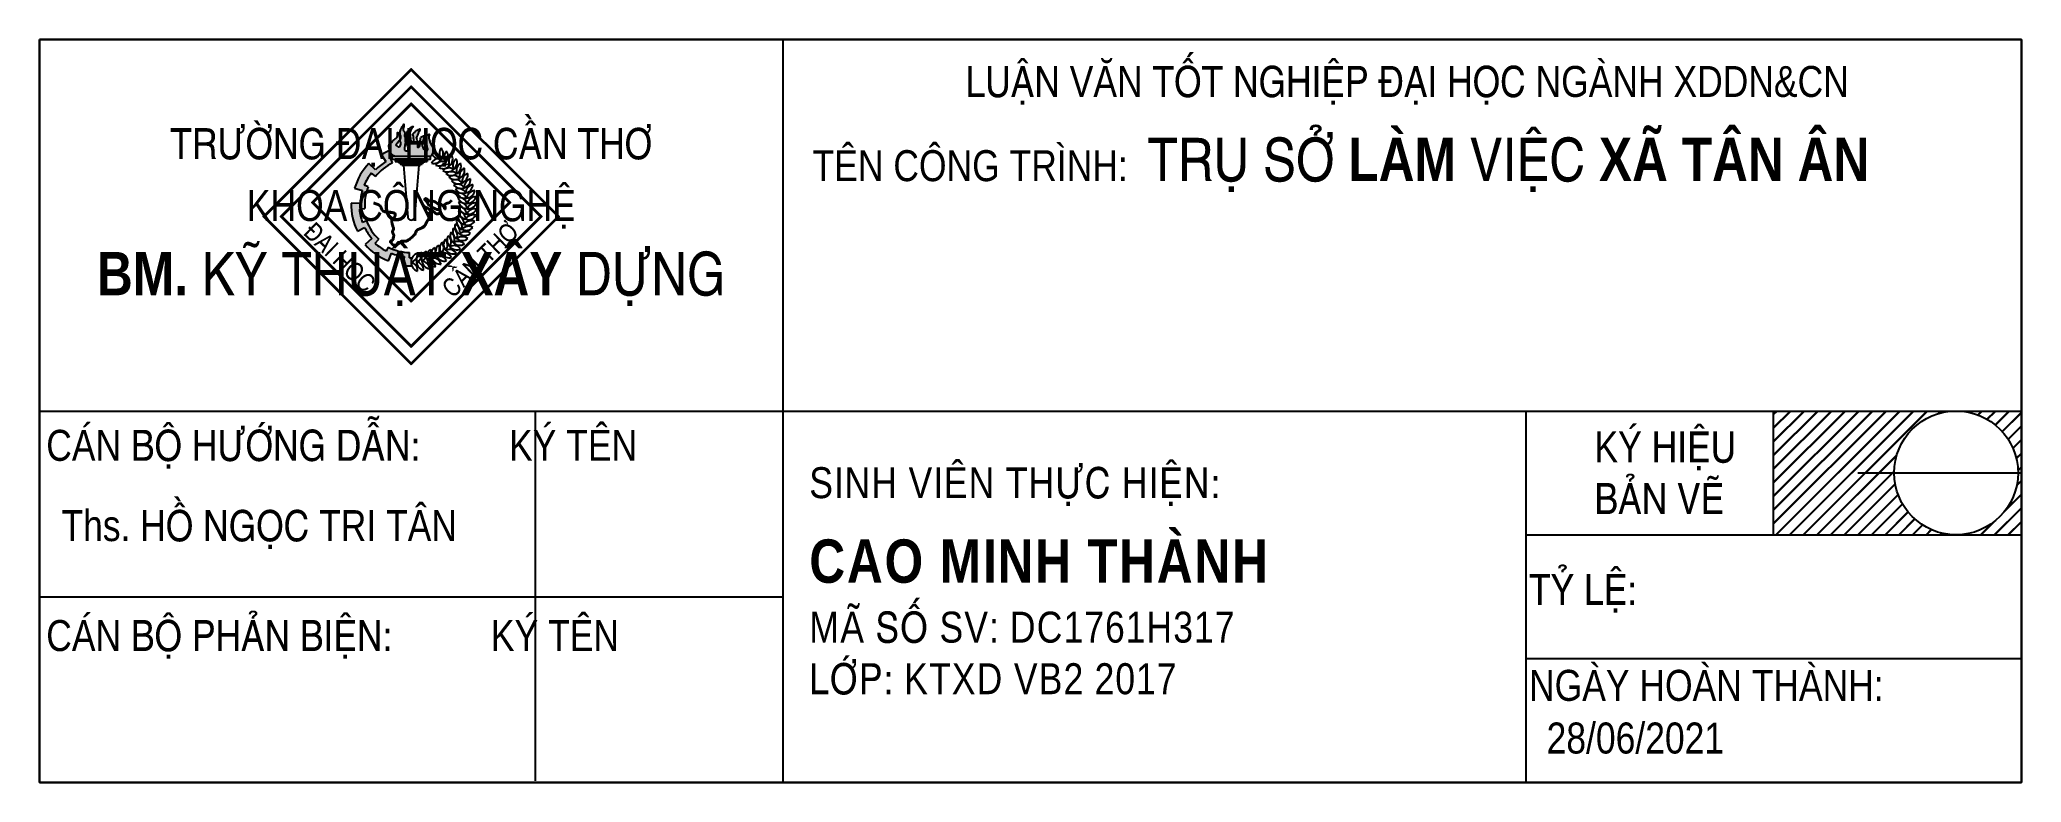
# Model space of a CAD drawing. Header units: millimetres. Extents: x 0 to 841, y 0 to 594.
# Drawn here: x 671 to 831, y 10 to 70 of the extents above; entities that cross this region are included whole.
import ezdxf

# ---------------------------------------------------------------- set-up
doc = ezdxf.new("R2010")
doc.units = ezdxf.units.MM
doc.styles.get("Standard").update_dxf_attribs({"font": '', "height": 25})
doc.styles.get('Standard').set_extended_font_data('VNI-Helve-Condense')

msp = doc.modelspace()

# ---------------------------------------------------------------- texts
at = {"char_height": 2}
for s, insert, width, attachment_point in [('{\\H1.25x;LUAÄN VAÊN TOÁT NGHIEÄP ÑAÏI HOÏC NGAØNH XDDN&CN}', (781.4113791177188, 67.86908308528655), 99.19900635476225, 2), ('{\\H1.25x;TRÖÔØNG ÑAÏI HOÏC CAÀN THÔ\\H0.2x;\\P\\P\\H5x;KHOA COÂNG NGHEÄ\\P\\H0.2x;\\P\\fVNI-Helve-Condense|b1|i0|c0|p2;\\H7x;BM. KYÕ THUAÄT XAÂY DÖÏNG}', (701, 62.85021743606762), 60, 2), ('{\\H1.25x;  TEÂN COÂNG TRÌNH:  \\fVNI-Helve-Condense|b1|i0|c0|p0;\\H1.4x;TRUÏ SÔÛ LAØM VIEÄC XAÕ TAÂN AÂN\\P\\fVNI-Helve-Condense|b0|i0|c0|p0;\\H0.7143x; \\fVNI-Helve-Condense|b1|i0|c0|p0;\\H1.40003x; }', (731.8118759403369, 62.06710788154987), 99.19900635476225, 1), ('{\\H1.25x;   CAÙN BOÄ HÖÔÙNG DAÃN:         KYÙ TEÂN}', (669.1451591706073, 38.47590891594996), 60, 1), ('{\\H1.25x;KYÙ HIEÄU\\PBAÛN VEÕ}', (796.5371646025342, 38.34444398367532), 60, 1), ('{\\H1.25x;\\T1.05;   SINH VIEÂN THÖÏC HIEÄN:\\P\\H0.4x;\\P\\H2.5x;  \\fVNI-Helve-Condense|b1|i0|c0|p0; \\H1.4x;CAO MINH THAØNH\\fVNI-Helve-Condense|b0|i0|c0|p0;\\H0.2857x;\\P\\H2.5x;   MAÕ SOÁ SV: DC1761H317 \\P   LÔÙP: KTXD VB2 2017}', (730.6321383598597, 26.25832322238603), 60, 4), ('{\\H1.25x;Ths. HOÀ NGOÏC TRI TAÂN}', (672.7589600446117, 31.99126736449682), 60, 1), ('{\\H1.25x;   TYÛ LEÄ:}', (788.8611691288352, 26.84120496530113), 26.477832791541, 1), ('{\\H1.25x;   CAÙN BOÄ PHAÛN BIEÄN:          KYÙ TEÂN}', (669.1451591706073, 23.11096946783346), 60, 1), ('{\\H1.25x;   NGAØY HOAØN THAØNH:}', (788.8611691288352, 19.08722687034901), 35.55332780022218, 1), ('{\\H1.25x;28/06/2021}', (792.6685884007507, 14.83291220209708), 35.55332780022218, 1)]:
    msp.add_mtext(s, dxfattribs=dict(at, insert=insert, width=width, attachment_point=attachment_point))

# ---------------------------------------------------------------- blocks, each defined once
blk = doc.blocks.new('logo DHCT')
h = blk.add_hatch(color=4)
h.set_gradient(color1=(244, 128, 11), one_color=1, tint=1, name='HEMISPHERICAL')
edge = h.paths.add_edge_path()
edge.add_spline(control_points=[(1291.256971102779, 565.8314630986393), (1291.397743773495, 566.0736494978144), (1291.782503929818, 566.7979313616345), (1291.717735514706, 568.0796190849644), (1291.751525743276, 569.6240239000379), (1291.67731970597, 570.9780644276473), (1290.794429601739, 571.9824424088104), (1290.098363126656, 573.2572894307143), (1289.425765793979, 574.7822218471147), (1289.000001375501, 576.6626312993885), (1287.813902719431, 578.3259101321739), (1289.553874777552, 582.3702724232292), (1287.568216538287, 580.8842896512517), (1286.26123242114, 580.8209310791779), (1285.917517365319, 579.4325219462073), (1285.497744688046, 578.1366692566185), (1284.809577011365, 576.8167441246255), (1284.892824014956, 574.888371283874), (1286.561241074657, 573.849515660871), (1287.119388926868, 571.9704428798636), (1287.033716564605, 570.4703621849048), (1287.988915002036, 569.1713637031421), (1286.829013075251, 568.2850816507039), (1285.690568887715, 568.0486413034132), (1284.685580018392, 569.0083004468709), (1283.782987507075, 570.1203337866448), (1283.241067424806, 571.7483813675678), (1282.967822520561, 573.3423306234629), (1283.195205817591, 574.8429743558756), (1283.798721201301, 576.1963796599746), (1284.159213905514, 577.7146870519334), (1284.516712144731, 578.9503168333399), (1286.0904004224, 580.5842373873777), (1285.136112447258, 580.5693116137456), (1284.683308512705, 580.3280886550563), (1283.898134074461, 580.1916348126927), (1283.089071944571, 579.7686888467185), (1281.610651458337, 579.1157612767124), (1282.005564652899, 577.0193257404435), (1280.814081297173, 575.6399162250987), (1280.906949273065, 574.0970384498735), (1281.277569780501, 572.9037123193618), (1281.230286820781, 571.6496969266398), (1280.526091938015, 571.172911440204), (1279.993384326339, 570.9788694595077), (1279.004643429086, 571.0498708669663), (1279.449986670249, 572.3484141145295), (1279.300176810161, 573.3302185496996), (1279.408595661329, 574.4834994496748), (1278.980448921942, 575.8117245824574), (1278.940734846658, 577.2386665276676), (1278.139646040449, 578.5518478853141), (1278.634489798927, 579.8162719644074), (1279.462259730125, 580.8390801978805), (1279.818817540418, 582.3457673758796), (1280.534868713292, 583.4986367966642), (1281.769009122688, 586.0416558502827), (1280.597858705323, 585.6363496252307), (1279.927264644272, 584.9017387808997), (1278.6557804175, 584.9420484991549), (1277.826033184951, 583.9780679302194), (1277.105922928427, 583.2884731995721), (1276.230309853214, 582.4668277170933), (1275.316935400685, 581.2854489586437), (1276.233620074446, 579.939642144014), (1275.826601987598, 578.6118775053453), (1276.394073930213, 577.3122111601738), (1276.168183441313, 576.2275600825415), (1276.857069110076, 574.6695784661672), (1275.556056268309, 574.8340391699262), (1274.854705750402, 575.2150204959482), (1274.108418184739, 575.9697975476024), (1273.499638397177, 577.1529501614775), (1273.529935781886, 578.8025048895051), (1273.480152021391, 580.4632581485225), (1272.899995028158, 582.5041462693478), (1273.678698361739, 584.6756176124388), (1274.63816244232, 586.1485824503711), (1276.447431493908, 588.5100388159631), (1274.433030065704, 587.1069606144199), (1273.247782334125, 587.0394719924429), (1273.02960752678, 586.045762356325), (1272.635582454371, 585.3614877562063), (1271.567130969298, 584.9881823858775), (1271.285121915684, 583.7464923164932), (1270.539813717829, 582.600254661028), (1270.305850671179, 581.296984330065), (1270.729241886737, 579.8564969969268), (1271.181488372984, 578.3615686552205), (1271.604964733501, 576.443069440518), (1270.347452627634, 575.1320650370812), (1270.694683553314, 573.4932521296632), (1271.246964808993, 572.2133807710263), (1271.695594940023, 570.7745171493493), (1271.883741815956, 569.5358266626529), (1271.571138612292, 568.5029597965615), (1270.646876751537, 567.7888935210276), (1269.153681016579, 568.2198607956286), (1268.497915160484, 569.6978065155067), (1269.064752707647, 571.1032783455357), (1269.101037262079, 572.8996114056183), (1269.801539956257, 574.8032786120252), (1269.059957659264, 576.8672329427714), (1269.71257630083, 578.657319161621), (1268.516229914551, 580.1720362407216), (1269.09681151633, 581.5019960285224), (1269.21510334228, 583.133903212015), (1267.445429952144, 584.4983515775093), (1267.885913062556, 586.5860033136678), (1268.725828128991, 590.839362894337), (1267.596575963396, 588.0487165695133), (1266.250930704918, 587.2588380774469), (1265.984261176463, 585.4099540118425), (1265.07569595045, 583.8620927702066), (1265.143656887041, 581.6448309356658), (1266.083272276226, 579.7252378833191), (1265.671471937745, 577.6384180844987), (1265.156574499864, 576.0749519284768), (1266.031552575915, 574.8017566456197), (1265.911483269227, 573.3287759345578), (1265.452286923002, 572.0491326035251), (1264.150922983478, 570.8852510850338), (1262.94078840549, 571.8472097988581), (1261.550374406149, 572.6621513669365), (1262.363428118149, 573.8554464425783), (1263.22292125025, 574.4921813960516), (1263.919355042043, 575.6942965903124), (1265.313041523157, 576.6955465084559), (1264.96359998538, 578.5408658762794), (1264.806612681537, 580.1400207985446), (1264.406142776154, 581.4966480078938), (1262.858290148006, 583.9786467806764), (1263.388683652131, 580.6855322708095), (1262.877769447049, 578.8207690777199), (1260.534525602832, 577.2638230658672), (1258.771172817489, 575.2348404219968), (1255.611942527567, 573.2868451927272), (1256.5016082365, 570.4656952031186), (1256.688930862872, 568.8339405252166), (1256.77393379436, 568.3212250985221)], knot_values=[7.200196502267744, 7.200196502267744, 7.200196502267744, 7.200196502267744, 8.030576183743818, 9.644933403588112, 10.88308528127735, 12.77715700102448, 13.39643635307428, 14.84070363418004, 17.11731679019002, 18.41008453240417, 20.48577240613849, 23.71449316377834, 24.82273821323773, 26.15731934230277, 27.37694044323601, 28.55166318292976, 30.39249605070867, 31.76009041553704, 33.86939070087942, 35.71022356865802, 37.33879322559616, 38.39679097716044, 39.79824395853592, 40.67452932691947, 41.74027754987753, 43.59811301489657, 45.04748740320173, 46.79852693037873, 48.42709168060509, 49.48508943216967, 51.2879917323009, 52.78428673960386, 54.44574357135778, 54.56967382194151, 55.47181960717799, 55.98276070107644, 56.9264398881306, 58.2665544969523, 60.28217977319781, 62.16834233660154, 63.40649421429077, 64.66920661486802, 66.05354417042992, 66.67298213399934, 67.06483932862662, 67.81864999742695, 68.93298619089248, 70.04732238435801, 71.03784289360075, 72.30055841307117, 74.19463188189795, 75.25262650218204, 76.66442584239365, 77.83279543780264, 79.28216516096109, 80.94362598061116, 83.10606724379252, 83.49792443841952, 84.11736240198894, 86.11923501674849, 86.64477726077786, 87.87104739290959, 89.0973112213303, 90.37234133247081, 91.78413588337152, 93.26991912950724, 94.29098019882055, 95.78192230130875, 96.90312379736692, 97.77061773001527, 98.60180328425064, 99.47771122675195, 100.8622560656001, 102.4766189193656, 104.3379739206209, 105.8442846223332, 108.7875115699995, 110.4022833309036, 112.2927146646756, 113.7899082914593, 115.0102753567735, 115.6771283537145, 116.5702211558842, 117.2926680710153, 118.8443861723214, 119.9520278975126, 121.4583420298845, 122.5999091820729, 124.4028091590551, 126.2641641603104, 128.0372066539008, 129.1584120991879, 130.9992496417999, 132.2920126292109, 133.6596061865864, 134.7176008068713, 135.3370387704408, 136.9903712422385, 138.486670768385, 139.6282379205734, 141.3792787090438, 143.8833309127355, 145.3896450451074, 147.7421331162622, 148.9617496812234, 150.5903193381607, 151.7046555316271, 153.6629221753249, 156.1392259307025, 158.8884119694659, 160.592752079401, 161.8509603901772, 163.7506853312952, 165.6504102724124, 167.2066552669907, 170.1729195962689, 171.7449985857631, 173.537426495701, 174.7348123758547, 176.0687352384812, 177.7621246690596, 178.8743819734002, 180.5688307197699, 181.8270453342507, 182.8214792997201, 184.0796876104964, 185.1916584213644, 186.9286915642591, 188.7072537262469, 190.2793265398977, 191.685540287477, 193.5986056743802, 195.3771728009103, 197.912180444993, 199.9629532765491, 203.2696468641203, 206.4151784940367, 209.535613134684, 211.0799681313535, 211.0799681313535, 211.0799681313535, 211.0799681313535], degree=3, periodic=0)
edge.add_spline(control_points=[(1256.77393379436, 568.3212250985221), (1256.864141753243, 567.7771143093948), (1257.374180776207, 565.5227791709956), (1259.783974871292, 564.3662139319965), (1261.645247438314, 563.4729080866089)], knot_values=[0, 0, 0, 0, 1.638921265443163, 7.200196502267747, 7.200196502267747, 7.200196502267747, 7.200196502267747], degree=3, periodic=0)
edge.add_line((1261.645247438314, 563.4729080866088), (1289.905808840446, 563.4729080866089))
edge.add_spline(control_points=[(1289.905808840446, 563.4729080866089), (1290.280361145355, 564.1429749566573), (1290.654913450263, 564.8130418267059), (1291.051849434985, 565.4847832482064)], knot_values=[211.4778790938634, 211.4778790938634, 211.4778790938634, 211.4778790938634, 213.7946137195222, 213.7946137195222, 213.7946137195222, 213.7946137195222], degree=3, periodic=0)
edge.add_arc((1297.383195487083, 568.4419998997688), 6.987923379351802, 202.4258290582619, 205.0361260618594, ccw=False)
edge.add_arc((1292.233342323831, 558.9120865086284), 6.987923379351802, 98.03179792304093, 100.80163869299508, ccw=False)
h = blk.add_hatch(color=4)
edge = h.paths.add_edge_path()
edge.add_line((1241.800541823792, 549.979435636923), (1245.277616620931, 547.3189090448564))
edge.add_arc((1275.560677030542, 523.567017033218), 38.48657066958108, 115.2385236774034, 141.8918701224186, ccw=False)
edge.add_line((1259.150481710969, 558.3796815603428), (1257.651094046275, 561.5604895123888))
edge.add_arc((1275.560677030524, 523.5670170332263), 42.00306076578921, 113.9202647406212, 115.23852367738559, ccw=False)
edge.add_line((1258.529909329445, 561.9624603202424), (1258.529909329445, 563.4729080866088))
edge.add_line((1258.529909329445, 563.4729080866088), (1261.645247438315, 563.4729080866088))
edge.add_spline(control_points=[(1261.645247438314, 563.4729080866089), (1259.783974871292, 564.3662139319965), (1257.374180776207, 565.5227791709956), (1256.864141753243, 567.7771143093948), (1256.77393379436, 568.3212250985221)], knot_values=[0, 0, 0, 0, 5.561275236824584, 7.200196502267747, 7.200196502267747, 7.200196502267747, 7.200196502267747], degree=3, periodic=0)
edge.add_arc((1275.560677030537, 523.5670170332183), 48.53741712302523, 112.7714959483943, 121.3591698831544)
edge.add_line((1250.301744863886, 565.0141786582931), (1253.702232029519, 559.4343489082422))
edge.add_arc((1275.560677030531, 523.5670170332284), 42.00306076579001, 121.3591698831548, 135.9571961743134)
edge.add_line((1245.368009890169, 552.7673588916032), (1239.975648776401, 557.8921259181616))
edge.add_arc((1275.158653897169, 524.4550654665215), 48.53741712302545, 136.4574990775329, 163.8591698831563)
edge.add_line((1228.534519131308, 537.9484311811764), (1234.81129959194, 536.1318849934296))
edge.add_arc((1275.158653897157, 524.4550654665235), 42.00306076578993, 163.8591698831546, 178.4571961743132)
edge.add_line((1233.170819658169, 525.5859454839838), (1225.732911597637, 525.7212937047082))
edge.add_arc((1274.262294526634, 524.8382005582457), 48.53741712302548, 178.9574990775328, 206.3591698831562)
edge.add_line((1230.771390870786, 503.2877444105832), (1236.626359668666, 506.1889774896448))
edge.add_arc((1274.262294526623, 524.8382005582398), 42.00306076579009, 206.3591698831557, 220.957196174314)
edge.add_line((1242.541604454693, 497.3054031149143), (1236.966363475846, 492.3802144397907))
edge.add_arc((1273.342586760938, 524.5151057650728), 48.53741712302524, 221.4574990775332, 248.8591698831567)
edge.add_line((1255.837006281101, 479.2444142192339), (1258.193697425283, 485.3389872029727))
edge.add_arc((1273.342586760935, 524.5151057650618), 42.00306076579039, 248.8591698831555, 263.4571961743138)
edge.add_line((1268.556529203899, 482.7856105997064), (1267.773439622513, 475.3878023996174))
edge.add_arc((1272.882786747202, 523.6555497360533), 48.53741712302576, 263.9574990775325, 272.1355964418185)
edge.add_arc((1281.18802362134, 477.7260269436895), 6.987923379351777, 175.9143334944353, 201.615484181759, ccw=False)
edge.add_arc((1281.18802362134, 478.7217768947974), 6.987923379351775, 163.5896056109025, 184.0856665055647, ccw=False)
edge.add_line((1274.484769111668, 480.695973474232), (1274.448012302367, 481.6816628221979))
edge.add_arc((1272.882786747203, 523.655549736053), 42.00306076580166, 270.07814528328885, 272.13559644181714, ccw=False)
edge.add_line((1272.940074388506, 481.6525280373492), (1272.934103024978, 486.0307029122046))
edge.add_arc((1273.342586760937, 524.5151057650761), 38.48657066958101, 242.7385236774031, 269.3918701224185, ccw=False)
edge.add_line((1255.713737026959, 490.3034150883279), (1254.103001790776, 487.1775176818617))
edge.add_arc((1273.342586760939, 524.5151057650727), 42.00306076580199, 227.5781452832896, 242.73852367739778, ccw=False)
edge.add_line((1245.007993490638, 493.5085268195924), (1247.961443012321, 496.7404901261397))
edge.add_arc((1274.262294526635, 524.8382005582497), 38.48657066958111, 200.2385236774038, 226.8918701224193, ccw=False)
edge.add_line((1238.151859936555, 511.5245746201276), (1234.852475673496, 510.3081182577735))
edge.add_arc((1274.262294526633, 524.8382005582451), 42.00306076580128, 185.0781452832898, 200.238523677398, ccw=False)
edge.add_line((1232.42409995348, 521.120326359916), (1236.785094112503, 521.507858083699))
edge.add_arc((1275.15865389717, 524.4550654665172), 38.48657066958129, 157.7385236773935, 184.3918701224099, ccw=False)
edge.add_line((1239.540693539889, 539.0350867933826), (1236.286306290909, 540.3672527854844))
edge.add_arc((1275.158653897168, 524.455065466522), 42.0030607658012, 142.5781452832907, 157.7385236773989, ccw=False)
at = {"color": 4}
for p, q in [((1250.301744863886, 565.0141786582931), (1253.702232029519, 559.4343489082422)), ((1259.150481710969, 558.3796815603429), (1257.651094046275, 561.5604895123888)), ((1245.368009890169, 552.7673588916035), (1239.975648776401, 557.8921259181616)), ((1241.800541823792, 549.979435636923), (1245.277616620931, 547.3189090448564)), ((1228.534519131308, 537.9484311811764), (1234.81129959194, 536.1318849934296)), ((1239.540693539889, 539.0350867933826), (1236.286306290909, 540.3672527854844)), ((1233.170819658168, 525.5859454839838), (1225.732911597637, 525.7212937047082)), ((1232.42409995348, 521.120326359916), (1236.785094112503, 521.507858083699)), ((1230.771390870786, 503.2877444105832), (1236.626359668666, 506.1889774896448)), ((1238.151859936555, 511.5245746201276), (1234.852475673496, 510.3081182577735)), ((1242.541604454693, 497.3054031149139), (1236.966363475846, 492.3802144397907)), ((1245.007993490638, 493.5085268195924), (1247.961443012321, 496.7404901261397)), ((1255.713737026959, 490.3034150883279), (1254.103001790776, 487.1775176818617)), ((1255.837006281101, 479.2444142192339), (1258.193697425283, 485.3389872029727)), ((1268.556529203899, 482.7856105997064), (1267.773439622513, 475.3878023996174)), ((1272.940074388506, 481.6525280373492), (1272.934103024979, 486.0307029122046))]:
    blk.add_line(p, q, dxfattribs=at)
for points in [[(1274.217859084945, 395.4686705583299), (1393.723598592253, 514.9744100656377), (1274.217859084945, 634.4801495729454), (1154.712119577638, 514.9744100656376)], [(1274.217859084945, 396.0871327478926), (1393.10513640269, 514.9744100656377), (1274.217859084946, 633.8616873833827), (1155.3305817672, 514.9744100656376)], [(1274.217859084945, 396.7055949374553), (1392.486674213128, 514.9744100656377), (1274.217859084946, 633.24322519382), (1155.949043956763, 514.9744100656376)], [(1274.217859084945, 409.5233920497533), (1379.66887710083, 514.9744100656377), (1274.217859084945, 620.425428081522), (1168.766841069061, 514.9744100656376)], [(1274.217859084945, 410.141854239316), (1379.050414911267, 514.9744100656377), (1274.217859084945, 619.8069658919593), (1169.385303258624, 514.9744100656376)], [(1274.217859084945, 410.7603164288787), (1378.431952721704, 514.9744100656377), (1274.217859084946, 619.1885037023966), (1170.003765448187, 514.9744100656376)], [(1274.217859084945, 446.2391709474438), (1354.38311886204, 526.4044307245381), (1274.217859084946, 606.5696905016324), (1194.052599307851, 526.404430724538)], [(1274.217859084945, 446.8576331370065), (1353.764656672477, 526.4044307245381), (1274.217859084946, 605.9512283120697), (1194.671061497414, 526.404430724538)], [(1274.217859084945, 447.4760953265692), (1353.146194482914, 526.4044307245381), (1274.217859084946, 605.332766122507), (1195.289523686977, 526.404430724538)], [(1258.529909329445, 561.4720188281269), (1289.905808840446, 561.4720188281269), (1289.905808840446, 563.4729080866089), (1258.529909329445, 563.4729080866089)]]:
    blk.add_lwpolyline(points, close=True, dxfattribs=at)
for points in [[(1287.171942340754, 561.4720188281269), (1261.263775829137, 561.4720188281269)], [(1261.263775829137, 561.4720188281269), (1261.263775829137, 559.471129569645)], [(1287.171942340754, 561.4720188281269), (1287.171942340754, 559.471129569645)], [(1261.263775829137, 559.471129569645), (1287.171942340754, 559.471129569645)], [(1287.171942340754, 559.471129569645), (1261.263775829137, 559.471129569645)], [(1263.997642328829, 559.471129569645), (1263.997642328829, 558.470684940404)], [(1284.438075841062, 558.470684940404), (1263.997642328829, 558.470684940404)], [(1265.364575578675, 558.470684940404), (1265.364575578675, 557.470240311163)], [(1265.364575578675, 557.470240311163), (1283.071142591216, 557.470240311163)], [(1266.73150882852, 557.470240311163), (1266.73150882852, 556.469795681922)], [(1266.73150882852, 556.469795681922), (1281.704209341371, 556.469795681922)], [(1268.098442078366, 556.469795681922), (1271.436307520267, 514.494762679541)], [(1280.337276091525, 556.469795681922), (1276.999410649624, 514.494762679541)], [(1281.704209341371, 557.470240311163), (1281.704209341371, 556.469795681922)], [(1283.071142591216, 558.470684940404), (1283.071142591216, 557.470240311163)], [(1284.438075841062, 559.471129569645), (1284.438075841062, 558.470684940404)], [(1274.691512213336, 475.1518449995824), (1274.448012302367, 481.6816628221979)]]:
    blk.add_lwpolyline(points, dxfattribs=at)
for centre, radius, start, end in [((1275.560677030538, 523.5670170332189), 48.53741712302538, 112.7714959483981, 121.3591698831563), ((1275.560677030531, 523.5670170332284), 42.00306076579, 113.9202647406242, 115.2385236773882), ((1296.647695832466, 554.895926274613), 6.987923379351781, 72.98258414356384, 151.3583937782819), ((1292.559950999833, 564.9274056784202), 6.987923379351782, 252.9825841435638, 331.3583937782818), ((1292.233342323828, 558.9120865086279), 6.987923379351782, 22.4258290582554, 100.801638692965), ((1297.383195487083, 568.4419998997682), 6.987923379351781, 202.4258290582554, 280.801638692965), ((1303.921359266621, 566.2139675009588), 6.987923379351781, 143.1870607671757, 221.5628704018845), ((1293.098294067381, 565.7650838426061), 6.987923379351782, 323.1870607671758, 41.5628704018845), ((1307.84763720873, 563.1970316187255), 6.987923379351781, 137.7325153126283, 216.1083249473487), ((1297.030910582242, 563.7789782945965), 6.987923379351782, 317.7325153126283, 36.10832494734865), ((1311.469358672451, 559.8205402096696), 6.987923379351781, 132.2779698580815, 210.6537794927985), ((1300.756928570056, 561.4280470205508), 6.987923379351782, 312.2779698580815, 30.6537794927985), ((1314.753724787369, 556.1150713028542), 6.987923379351781, 126.8234244035305, 205.1992340382521), ((1304.242604634935, 558.7335804181378), 6.987923379351782, 306.8234244035306, 25.19923403825216), ((1275.158653897169, 524.4550654665215), 48.53741712302545, 136.4574990775312, 163.859169883154), ((1275.158653897168, 524.455065466522), 42.00306076580123, 142.5781452832914, 157.7385236773984), ((1275.560677030539, 523.5670170332168), 38.48657066958112, 115.2385236774014, 141.8918701224118), ((1275.560677030531, 523.5670170332284), 42.00306076579, 121.3591698831563, 135.9571961743113), ((1299.531061268852, 552.6216450257507), 6.987923379351781, 67.52803868901734, 145.9038483237405), ((1296.415378801936, 562.9962659639382), 6.987923379351782, 247.5280386890173, 325.9038483237405), ((1302.185186426415, 550.0835805886909), 6.987923379351781, 62.07349323447269, 140.4493028691869), ((1300.069782428112, 560.7073888874927), 6.987923379351782, 242.0734932344727, 320.449302869187), ((1304.586035136726, 547.3047180680046), 6.987923379351781, 56.61894777993382, 134.9947574146454), ((1303.490067033222, 558.0815028743293), 6.987923379351782, 236.6189477799338, 314.9947574146454), ((1306.711864942083, 544.3102232729967), 6.987923379351781, 51.16440232538024, 129.5402119601019), ((1306.64525799024, 555.1423883548118), 6.987923379351782, 231.1644023253782, 309.5402119601018), ((1308.543423998577, 541.1272148122398), 6.98792337935178, 45.7098568708393, 124.0856665055592), ((1309.506781401264, 551.916662405162), 6.987923379351781, 225.7098568708393, 304.0856665055592), ((1310.064125423768, 537.7845185032554), 6.987923379351781, 40.25531141629281, 118.6311210510114), ((1317.670991825353, 552.1141821985054), 6.987923379351781, 121.3688789489912, 199.7446885837034), ((1307.456371954667, 555.719979994157), 6.987923379351782, 301.3688789489912, 19.74468858370342), ((1320.194740564355, 547.8541055679051), 6.98792337935178, 115.9143334944471, 194.2901431291646), ((1310.36912615474, 552.414537380716), 6.987923379351781, 295.9143334944471, 14.29014312916454), ((1322.302115544984, 543.3734213247094), 6.987923379351781, 110.4597880399071, 188.8355976746177), ((1312.954488882067, 548.8471871779822), 6.987923379351782, 290.4597880399071, 8.835597674617722), ((1323.974032053079, 538.7127072392755), 6.987923379351781, 105.0052425853544, 183.3810522200702), ((1315.189046691435, 545.0502358618094), 6.987923379351782, 285.0052425853544, 3.381052220070162), ((1275.158653897157, 524.4550654665235), 42.00306076578989, 163.859169883154, 178.4571961743128), ((1275.158653897171, 524.4550654665205), 38.48657066958132, 157.7385236773984, 184.391870122416), ((1312.048722867166, 548.4335376990961), 6.987923379351782, 220.2553114162928, 298.6311210510115), ((1311.260197510063, 534.3124063214469), 6.987923379351781, 34.80076596174749, 113.1765755964684), ((1314.248062172403, 544.7245579533271), 6.987923379351782, 214.8007659617475, 293.1765755964684), ((1312.120808443432, 530.742322252403), 6.98792337935178, 29.34622050720453, 107.7220301419119), ((1316.08488175965, 540.8233122627828), 6.987923379351781, 209.3462205072045, 287.7220301419119), ((1312.638164397993, 527.1065975302938), 6.987923379351781, 23.89167505265708, 102.2674846873646), ((1317.542547106285, 536.7651309125594), 6.987923379351782, 203.8916750526571, 282.2674846873646), ((1312.807580118108, 523.438157841209), 6.987923379351781, 18.43712959811077, 96.81293923282459), ((1318.607857369205, 532.5867654213894), 6.987923379351782, 198.4371295981108, 276.8129392328245), ((1317.052563081294, 541.0580692112895), 6.987923379351781, 279.5506971308116, 357.9265067655204), ((1325.19534895384, 533.9141714600908), 6.98792337935178, 99.55069713081159, 177.9265067655204), ((1318.528161758643, 536.9068409058119), 6.987923379351782, 274.0961516762727, 352.471961310982), ((1325.95500581229, 529.021270270243), 6.987923379351781, 94.09615167627271, 172.4719613109819), ((1326.246123058281, 524.0783145405921), 6.987923379351781, 88.64160622170962, 167.0174158564372), ((1319.60247947336, 532.6341451117446), 6.987923379351782, 268.6416062217096, 347.0174158564373), ((1274.262294526634, 524.8382005582457), 48.53741712302552, 178.9574990775324, 206.3591698831551), ((1274.262294526633, 524.8382005582451), 42.00306076580125, 185.0781452832911, 200.2385236773963), ((1274.217859084945, 514.9744100656376), 2.82260353609152, 189.7837978961258, 350.2162021038742), ((1317.83974485019, 511.2353133785979), 6.987923379351782, 171.1644023253855, 249.5402119600928), ((1308.492118187273, 505.761547525325), 6.987923379351781, 351.1644023253855, 69.54021196009288), ((1318.807497210215, 515.4373461609246), 6.987923379351782, 176.6189477799298, 254.9947574146456), ((1310.022511848571, 509.0998175383907), 6.987923379351781, 356.6189477799299, 74.99475741464562), ((1319.371438902501, 519.7123425237047), 6.987923379351781, 182.0734932344763, 260.4493028691884), ((1311.228653029955, 512.5684447725059), 6.98792337935178, 2.073493234476307, 80.4493028691884), ((1312.627521348781, 519.7702251430446), 6.987923379351781, 12.98258414356277, 91.35839377829039), ((1319.271164933702, 528.326055714197), 6.987923379351782, 192.9825841435628, 271.3583937782904), ((1319.526462783755, 524.0215874378775), 6.987923379351781, 187.5280386890213, 265.9038483237273), ((1312.099618730109, 516.1360168023086), 6.98792337935178, 7.528038689021324, 85.90384832372732), ((1324.303193540363, 509.3965955648182), 6.98792337935178, 72.27796985808807, 150.6537794927983), ((1320.339120224146, 519.477585575198), 6.987923379351781, 252.2779698580881, 330.6537794927983), ((1325.416460144405, 514.2213440623594), 6.98792337935178, 77.73251531263541, 156.1083249473429), ((1320.512077436114, 523.879877444625), 6.987923379351781, 257.7325153126354, 336.1083249473429), ((1326.066064288953, 519.1300684436615), 6.987923379351781, 83.18706076717544, 161.5628704018893), ((1320.265787037857, 528.2786760238419), 6.987923379351782, 263.1870607671754, 341.5628704018892), ((1274.262294526624, 524.8382005582395), 42.00306076579015, 206.3591698831522, 220.9571961743101), ((1274.262294526636, 524.8382005582467), 38.4865706695811, 200.2385236773963, 226.891870122419), ((1307.373217611335, 492.6093554505927), 6.987923379351781, 143.8916750526514, 222.2674846873741), ((1296.556490984847, 492.0274087747217), 6.98792337935178, 323.8916750526514, 42.2674846873741), ((1310.158873080475, 495.900821346107), 6.987923379351782, 149.3462205072015, 227.7220301419185), ((1299.44644297808, 494.2933145352258), 6.987923379351781, 329.3462205072016, 47.72203014191845), ((1312.619041161268, 499.4421766161034), 6.987923379351782, 154.8007659617478, 233.1765755964695), ((1302.107921008834, 496.8236675008199), 6.987923379351781, 334.8007659617478, 53.17657559646945), ((1314.731442190607, 503.2013501988644), 6.987923379351782, 160.2553114162935, 238.6311210510105), ((1304.516822319922, 499.5955524032127), 6.987923379351781, 340.2553114162935, 58.63112105101048), ((1316.476945937658, 507.1442984363022), 6.987923379351782, 165.7098568708386, 244.0856665055529), ((1306.651331528044, 502.5838666234913), 6.987923379351781, 345.7098568708386, 64.08566650555288), ((1315.475949203191, 491.7915934777041), 6.987923379351781, 50.45978803989813, 128.8355976746076), ((1315.542556155035, 502.6237585595192), 6.987923379351782, 230.4597880398981, 308.8355976746075), ((1318.302648093821, 495.856975867826), 6.987923379351781, 55.91433349444078, 134.290143129163), ((1317.339290691135, 506.6464234607483), 6.987923379351782, 235.9143334944408, 314.290143129163), ((1320.730108308489, 500.172644703871), 6.987923379351781, 61.36887894898854, 139.7446885837072), ((1318.74551086509, 510.8216638997118), 6.987923379351782, 241.3688789489886, 319.7446885837072), ((1322.736346391587, 504.6995166205621), 6.987923379351781, 66.82342440353165, 145.1992340382498), ((1319.748481729247, 515.1116682524423), 6.987923379351782, 246.8234244035316, 325.1992340382498), ((1273.342586760938, 524.5151057650728), 48.53741712302522, 221.4574990775343, 248.8591698831592), ((1273.342586760939, 524.5151057650727), 42.00306076580201, 227.5781452832928, 242.7385236773996), ((1273.342586760939, 524.515105765075), 38.48657066958104, 242.7385236773996, 269.3918701224167), ((1273.342586760935, 524.5151057650618), 42.00306076579037, 248.8591698831459, 263.4571961743196), ((1272.882786747202, 523.6555497360526), 42.00306076580137, 270.0781452832897, 272.135596441814), ((1281.18802362134, 478.7217768947971), 6.987923379351782, 105.7098568708311, 184.0856665055533), ((1272.325766614412, 484.9507926749086), 6.987923379351781, 285.7098568708311, 4.085666505553241), ((1285.412345944896, 479.587065887443), 6.987923379351782, 111.1644023253935, 189.5402119601007), ((1275.998112330135, 484.9454651159853), 6.987923379351781, 291.1644023253935, 9.540211960100732), ((1289.535289261938, 480.8499841502521), 6.987923379351782, 116.6189477799273, 194.9947574146444), ((1279.654335796791, 485.2892403340429), 6.987923379351781, 296.6189477799273, 14.99475741464437), ((1293.519515559335, 482.499094499869), 6.987923379351781, 122.0734932344793, 200.4493028691903), ((1283.261325688485, 485.979005047472), 6.98792337935178, 302.0734932344793, 20.44930286919037), ((1287.051693952858, 473.0701962188056), 6.98792337935178, 12.27796985808196, 90.65377949280281), ((1293.800050739035, 481.5436794183042), 6.987923379351781, 192.2779698580819, 270.6537794927898), ((1297.328943066764, 484.5194623375962), 6.987923379351782, 127.5280386890213, 205.9038483237373), ((1286.786416546202, 487.0085126402149), 6.987923379351781, 307.5280386890213, 25.90384832373727), ((1291.786682020621, 474.5184533072909), 6.987923379351781, 17.73251531262725, 96.10832494734206), ((1297.699025938817, 483.5950400136855), 6.987923379351782, 197.7325153126272, 276.1083249473421), ((1300.929073018815, 486.8927908994337), 6.987923379351782, 132.9825841435673, 211.3583937782862), ((1290.197684601261, 488.3684397320886), 6.987923379351781, 312.9825841435673, 31.35839377828619), ((1296.362564107278, 476.4102418063596), 6.987923379351781, 23.18706076717363, 101.5628704018879), ((1301.385352055421, 486.0077330448928), 6.987923379351782, 203.1870607671736, 281.5628704018879), ((1304.287302081146, 489.5975869544066), 6.987923379351781, 138.4371295981131, 216.8129392328243), ((1293.464236881906, 490.0464706127593), 6.98792337935178, 318.4371295981131, 36.81293923282428), ((1300.737900316061, 478.7284293864134), 6.98792337935178, 28.64160622171811, 107.0174158564362), ((1304.825645148694, 488.7599087902207), 6.987923379351781, 208.6416062217181, 287.0174158564362), ((1304.873066924725, 481.452022181747), 6.98792337935178, 34.0961516762622, 112.4719613109827), ((1307.988749391641, 491.8266431199345), 6.987923379351781, 214.0961516762622, 292.4719613109826), ((1308.730615224116, 484.5563549142471), 6.987923379351781, 39.55069713081304, 117.9265067655273), ((1310.846019222419, 495.1801632130489), 6.987923379351782, 219.5506971308131, 297.9265067655273), ((1312.275610659477, 488.0133142659704), 6.987923379351781, 45.00524258535454, 123.381052220068), ((1313.371578762981, 498.790099072295), 6.987923379351782, 225.0052425853545, 303.3810522200679), ((1272.882786747202, 523.6555497360531), 48.53741712302549, 263.9574990775358, 272.135596441814), ((1281.18802362134, 477.7260269436895), 6.987923379351782, 175.9143334944468, 254.2901431291689), ((1272.325766614412, 471.497011163578), 6.987923379351781, 355.9143334944467, 74.29014312916892), ((1285.506997995368, 478.5958247692117), 6.987923379351782, 181.3688789489933, 259.7446885837062), ((1277.276975568081, 471.5526033690227), 6.987923379351781, 1.368878948993304, 79.7446885837062), ((1289.723736179257, 479.8722286979615), 6.987923379351782, 186.8234244035386, 265.1992340382464), ((1282.200480689163, 472.0785861813649), 6.987923379351781, 6.823424403538557, 85.19923403824644)]:
    blk.add_arc(centre, radius, start, end, dxfattribs=at)
for points in [[(1261.645247438314, 563.4729080866089), (1257.194763152686, 566.8077202077172), (1256.527190064305, 569.9202101968738), (1256.304662731273, 573.0327001860312), (1258.529909329445, 575.2559066119227), (1260.977674349934, 577.4791180023565), (1262.535338949009, 578.8130408649829), (1263.20291203739, 581.2585694228262), (1263.20291203739, 583.0371365493563), (1264.315530881118, 581.480891554778), (1264.760585547182, 580.1469637276093), (1264.983103969498, 578.590718733031), (1264.983103969498, 576.8121565710433), (1263.87048512577, 575.4782287438745), (1263.20291203739, 574.5889451806095), (1262.312820526694, 573.6996616173444), (1261.86776586063, 572.8103780540794), (1262.757866282042, 571.9210944908134), (1264.315530881118, 571.2541330595002), (1265.205631302531, 571.9210944908134), (1265.873204390911, 573.4773444499349), (1265.873204390911, 574.8112673125613), (1265.428158635563, 575.9228730077782), (1265.650677057878, 577.701435169766), (1265.873204390911, 579.2576851288866), (1265.205631302531, 582.1478529860913), (1265.205631302531, 583.7040979806695), (1265.873204390911, 585.4826651071996), (1266.54077747929, 587.2612322337307), (1267.430868989986, 588.1505157969957), (1268.311247819266, 589.6098678200831), (1267.939457067516, 586.8859376608013), (1267.939457067516, 584.4096339054238), (1269.054811501331, 582.8000399396085), (1269.054811501331, 581.685703746142), (1268.806959910881, 580.0761048157844), (1269.302672002498, 578.9617735868612), (1269.302672002498, 576.6092855157065), (1269.550523592947, 575.1235022695716), (1269.178741751915, 572.6472034787364), (1268.930881250748, 570.9137938286974), (1268.683029660299, 569.7994576352319), (1269.302672002498, 568.4374900733199), (1270.913738527928, 568.0660430206506), (1271.409450619544, 568.4374900733199), (1271.781232460577, 569.4280105825626), (1271.657311120711, 570.7899781444746), (1271.285520368961, 572.0281250576206), (1270.665878026762, 573.7615396722019), (1270.541956686896, 574.8758758656675), (1271.285520368961, 576.4854698314837), (1271.161599029095, 578.3426951657455), (1270.665878026762, 580.0761048157844), (1270.418026436312, 581.19044100925), (1270.665878026762, 582.6762242553848), (1271.161599029095, 583.6667447646275), (1271.905162711161, 585.0287073619972), (1272.524805053359, 585.4001544146665), (1273.020517144975, 586.1430435554628), (1273.268377646141, 586.7621219765786), (1274.383732079956, 587.2573797489283), (1275.74693810422, 587.8764581700441), (1274.755513920989, 586.2668592396856), (1273.888019988341, 584.9048966423168), (1273.144447395558, 582.0571458342699), (1273.392307896725, 580.5713675526765), (1273.516229236591, 578.7141422184147), (1273.640159487174, 577.1045432880571), (1274.259801829373, 575.8663963749102), (1274.879444171572, 575.2473179537944), (1275.623016764355, 574.8758758656675), (1276.490510697003, 574.8758758656675), (1276.36658044642, 575.9902070945907), (1276.242659106553, 577.4759903407264), (1275.994798605387, 578.4665108499682), (1275.994798605387, 579.952294096104), (1275.623016764355, 581.3142566934728), (1276.242659106553, 582.4285928869392), (1277.110153039202, 583.2952977119583), (1277.977655882567, 584.1620025369773), (1278.3494377236, 584.5334495896475), (1280.208364750197, 585.2763387304437), (1280.704076841813, 585.647785783113), (1281.075858682845, 585.7716014673358), (1280.58014659123, 583.6667447646275), (1279.836573998448, 582.1809615184927), (1279.340861906832, 580.818998921123), (1278.721219564633, 579.8284784118803), (1278.3494377236, 578.4665108499682), (1278.721219564633, 577.4759903407264), (1279.093010316382, 575.6187650064637), (1279.340861906832, 574.3806131287754), (1279.340861906832, 573.3900926195327), (1279.340861906832, 572.2757564260671), (1279.340861906832, 571.1614202326016), (1280.084434499614, 571.0376045483779), (1280.456216340647, 571.1614202326016), (1280.951928432263, 571.5328672852709), (1281.199788933429, 572.8948348471829), (1280.951928432263, 574.1329817603289), (1280.951928432263, 575.3711336380181), (1281.695501025045, 577.1045432880571), (1282.067282866077, 579.0855843065417), (1283.182637299892, 579.8284784118803), (1284.050140143258, 580.1999205000072), (1284.545852234874, 580.3237361842309), (1285.413346167522, 580.5713675526765), (1285.537276418106, 580.5713675526765), (1284.79371273604, 579.0855843065417), (1284.174070393841, 577.723621709172), (1283.678358302225, 575.9902070945907), (1283.306567550475, 574.9996865853489), (1283.058715960027, 573.3900926195327), (1283.306567550475, 571.6566829694937), (1283.802279642091, 570.2947154075816), (1284.917634075906, 568.8089371259891), (1285.785136919272, 568.1898587048734), (1286.652630851921, 568.3136743890971), (1287.644063945869, 569.3041948983398), (1287.27227319412, 570.2947154075816), (1287.02442160367, 571.9043143379401), (1286.404779261471, 573.6377239879791), (1285.04156432649, 575.2473179537944), (1284.917634075906, 576.6092855157065), (1285.537276418106, 578.3426951657455), (1285.909067169855, 579.457031359211), (1286.404779261471, 580.5713675526765), (1287.644063945869, 581.0666253250272), (1288.635488129101, 581.5618880619193), (1288.387627627935, 578.3426951657455), (1289.007269970133, 576.36165414726), (1289.379060721883, 575.1235022695716), (1290.246554654531, 573.0186455668634), (1290.990127247314, 571.7804986537164), (1291.361909088346, 571.2852359168244), (1291.733690929379, 569.4280105825626), (1291.733690929379, 568.1898587048734), (1291.609769589513, 566.5802647390581), (1291.11404858718, 565.5897442298153), (1289.905808840446, 563.4729080866089)], [(1243.95961297272, 526.0105118307117), (1249.368614164085, 523.1495404465984), (1251.277672883936, 519.6527948857154), (1254.141265419072, 519.0170207089448), (1258.913916674059, 518.3812514967155), (1260.822975393911, 517.7454773199449), (1260.822975393911, 514.8845059358325), (1260.186616546816, 513.9308471529473), (1259.232091642248, 513.295077940719), (1258.913916674059, 508.5267889908362), (1259.550266610437, 506.3015868189511), (1259.868441578627, 505.0300434299522), (1258.913916674059, 502.8048412580681), (1259.868441578627, 500.5796390861831), (1259.550266610437, 497.4007830959561), (1258.913916674059, 495.8113501363002), (1257.323032922396, 494.8576963179573), (1258.277557826964, 493.5861529289584), (1258.913916674059, 492.6324941460732), (1260.504800425722, 491.9967199693026), (1264.641092833614, 493.904037535073), (1266.231976585276, 495.1755809240719), (1269.095569120411, 495.1755809240719), (1272.277327713019, 496.4471243130718), (1274.822745279966, 498.354436914299), (1277.686337815101, 501.5332978690683), (1279.277221566764, 504.3942692531816), (1281.186280286616, 505.3479280360659), (1285.640747662697, 508.2089043847216), (1286.913456446169, 510.7519911627203), (1288.504340197832, 513.6129625468327), (1288.504340197832, 516.473933930946), (1291.049757764779, 519.6527948857154), (1293.913341389197, 517.7454773199449), (1297.095108892522, 517.7454773199449), (1298.049642707806, 518.3812514967155), (1297.413283860711, 519.6527948857154), (1296.776933924333, 520.2885640979437), (1295.186050172671, 520.6064536686006), (1293.595166421008, 521.2422228808289), (1291.686107701157, 522.1958816637141), (1289.458874013116, 523.7853096588276), (1288.504340197832, 524.4210838355982), (1287.549815293264, 526.0105118307117), (1286.277106509792, 527.5999398258252), (1285.322572694508, 529.189372785481), (1285.640747662697, 529.5072573915957), (1288.504340197832, 527.9178293964812), (1291.686107701157, 527.5999398258252), (1293.595166421008, 526.9641706135969), (1294.867875204482, 526.0105118307117), (1297.095108892522, 525.3747426184834), (1298.685992644184, 524.7389684417119), (1299.640526459469, 524.1031992294836), (1300.913226332225, 523.7853096588276), (1301.549585179321, 522.1958816637141), (1301.549585179321, 521.2422228808289), (1300.913226332225, 522.5137662698278), (1300.913226332225, 524.4210838355982), (1302.504110083887, 525.6926272245971), (1303.776818867361, 526.0105118307117), (1304.731352682645, 526.3283964368254), (1305.367702619023, 526.6462860074823), (1306.958586370685, 528.2357140025958)], [(1289.976810636399, 519.2124246675155), (1287.886061195318, 521.4997684401885), (1286.154209902368, 522.2862561912032), (1284.894680069183, 523.0727389776764), (1283.792593692826, 524.4884129578693), (1283.005394230123, 525.1175991870466)]]:
    blk.add_spline(points, degree=3, dxfattribs=at)
for points, knots in [([(1243.85812178759, 525.6154976126254), (1244.167767382953, 525.5359402270819), (1244.475713711256, 525.4568071298187), (1245.384714297234, 525.210556314755), (1245.97091937642, 525.0343204203506), (1247.003424682168, 524.6273902795314), (1247.456998372387, 524.4029091607441), (1248.147953094421, 523.9324959837082), (1248.410999243191, 523.7076722775407), (1248.810317084032, 523.2577417298487), (1248.960265408857, 523.0490892765243), (1249.227557600666, 522.5753336220499), (1249.347633077862, 522.3087631330717), (1249.651247980412, 521.5728090957973), (1249.826346358147, 521.0817198732326), (1250.217499348707, 520.2715171966933), (1250.412858608723, 519.9382480938549), (1250.798654249108, 519.5150888674623), (1250.940034743634, 519.388645037741), (1251.252601622454, 519.1742882427284), (1251.419549025853, 519.0877167207848), (1252.031210557524, 518.8367335239678), (1252.507226764671, 518.7546724688106), (1253.318790188567, 518.6650490769132), (1253.655754021577, 518.6437857350857), (1254.437946051987, 518.5866550675545), (1254.871143433227, 518.5440239584027), (1255.724459061257, 518.442690977149), (1256.142314758003, 518.3846343785963), (1256.914965508721, 518.2705257037093), (1257.268143929983, 518.2158668498865), (1257.940571494901, 518.1126791562489), (1258.256686047152, 518.064502208458), (1258.95270093084, 517.9629388329173), (1259.341848486825, 517.9157338389894), (1259.914054248747, 517.7918755772961), (1260.12435032954, 517.7255975669349), (1260.380704382701, 517.5922681809299), (1260.458337655937, 517.5358546485468), (1260.576121785949, 517.4144493932413), (1260.624638488642, 517.3413323860248), (1260.706016204811, 517.1578154620302), (1260.737443782514, 517.0483331304112), (1260.801105736051, 516.6503470146622), (1260.785381231248, 516.3076546751691), (1260.665879767155, 515.66893598279), (1260.578629047518, 515.3745499724255), (1260.385793302434, 514.8860101088796), (1260.289461559297, 514.6906305801579), (1260.111671092733, 514.4323369907102), (1260.038230026955, 514.346328632078), (1259.892077120935, 514.2127869883462), (1259.818743848675, 514.1582916743877), (1259.646475855276, 514.0448211399596), (1259.549865612442, 513.9876122916903), (1259.306448830693, 513.8424419959666), (1259.154466655458, 513.7516936378063), (1258.858115450504, 513.5212409647365), (1258.725873200437, 513.3870387927946), (1258.504931019829, 513.0976973335052), (1258.414438524832, 512.9415234862188), (1258.149207815359, 512.3469002821423), (1258.078139150717, 511.8696765824608), (1258.064371924545, 510.8908517200549), (1258.122635734194, 510.3862850938107), (1258.292264993701, 509.3967712651731), (1258.404182906937, 508.9118170201546), (1258.58709341221, 508.1354993976533), (1258.661888279648, 507.8215569359062), (1258.823965848214, 507.2039507086774), (1258.911210536293, 506.9006907019404), (1259.066822561826, 506.4341325159957), (1259.124474571084, 506.2728677763265), (1259.247320762341, 505.9519283654826), (1259.30869633967, 505.7982677296168), (1259.402883681437, 505.5185443541536), (1259.436900565914, 505.3917261785277), (1259.464451505842, 505.1991493456438), (1259.467342445231, 505.127033327919), (1259.456071538907, 504.9935353436288), (1259.441064970957, 504.9219374992471), (1259.359842228003, 504.6675679055808), (1259.25000190138, 504.463282856683), (1258.989107650696, 504.0278718193055), (1258.839414016693, 503.797464378953), (1258.648997528756, 503.4048451695501), (1258.589419607597, 503.2579156165401), (1258.517362457512, 502.9679157469209), (1258.499983873996, 502.8246988780962), (1258.508333746101, 502.5478871592812), (1258.53142979444, 502.414864493964), (1258.642997026075, 502.0058296911682), (1258.77428467154, 501.7530742995682), (1259.047641830599, 501.2734152428587), (1259.191567666989, 501.0461326197513), (1259.380508450745, 500.6942306044429), (1259.442247650654, 500.5627379167704), (1259.572402329829, 500.1909883540023), (1259.600678757264, 499.9356416655017), (1259.578198847486, 499.3818684279354), (1259.525776785903, 499.0852056684917), (1259.383227530735, 498.458310762533), (1259.293471449678, 498.1285942386901), (1259.174024784317, 497.6046899692071), (1259.137536068524, 497.4168809787469), (1259.074835049527, 497.0673392550003), (1259.04526083013, 496.9040823138467), (1258.971151017199, 496.6185590197042), (1258.927316581216, 496.496126378123), (1258.816615576656, 496.2905770416444), (1258.751552115624, 496.2067499990102), (1258.569750463866, 496.0555085392348), (1258.429242947252, 495.9746403242578), (1258.10424378585, 495.8216551087589), (1257.921884961207, 495.7489336839603), (1257.60833681887, 495.6127863090711), (1257.475160124656, 495.5519405201937), (1257.263507704981, 495.4223812734076), (1257.180193948799, 495.3631187065874), (1257.045035912134, 495.2178206065142), (1256.990071198429, 495.1408452026792), (1256.925630669748, 494.971597284865), (1256.91086979079, 494.8864939539442), (1256.912756296657, 494.7321482254511), (1256.926889939065, 494.6618747568497), (1256.984428797419, 494.4796187913769), (1257.041015054688, 494.3844845468647), (1257.164478834111, 494.2070307428701), (1257.233163797261, 494.12512698607), (1257.449667907492, 493.8832838042593), (1257.609049913487, 493.7267722874503), (1257.836308675927, 493.4816604212273), (1257.91387345388, 493.3923130883063), (1258.041743532371, 493.2206791754544), (1258.098434490473, 493.1316178921718), (1258.227268501144, 492.9166416770469), (1258.298311132123, 492.7874291330838), (1258.445470938979, 492.5613499120477), (1258.513732097345, 492.4666866733767), (1258.74119498422, 492.215182632049), (1258.915490162825, 492.0839292082095), (1259.286562855459, 491.8748854972619), (1259.485298480301, 491.795033224705), (1260.00605919697, 491.6399505513753), (1260.334679104823, 491.5914996339221), (1260.970367565557, 491.5671393159994), (1261.280767644405, 491.5921717127303), (1262.446621946136, 491.8102128435984), (1263.227392735082, 492.2267482984498), (1264.225543760461, 492.9755384204077), (1264.508559399787, 493.2182676306767), (1265.021403879772, 493.6994843688877), (1265.249641074672, 493.9366858079972), (1265.684340697087, 494.3530958616356), (1265.893625977423, 494.5326203850389), (1266.199756833309, 494.7194842239275), (1266.29925767686, 494.767878168478), (1266.503726357866, 494.8382490565012), (1266.614489229093, 494.8625479246007), (1267.028917474398, 494.9142834375764), (1267.378593689231, 494.8916332684082), (1268.135062505664, 494.815807169823), (1268.540959342623, 494.7637122950586), (1269.191650457542, 494.765743362031), (1269.425316811745, 494.7857393267026), (1269.876130851577, 494.8605059240125), (1270.095879148806, 494.9146936553), (1270.73806995452, 495.1163642622112), (1271.143409662232, 495.3026486143533), (1271.892111675384, 495.7112589167137), (1272.237436498901, 495.9303836999248), (1272.902812043471, 496.373501331767), (1273.225978434831, 496.6008359692723), (1274.049241391873, 497.2061301634623), (1274.53862585462, 497.5923049103922), (1275.767234503506, 498.6034729019941), (1276.5188348839, 499.2544441027748), (1277.398090539792, 500.3170296707455), (1277.620221938345, 500.6210875550789), (1277.98296342453, 501.2109006182283), (1278.129561519049, 501.4934199540675), (1278.389812874109, 502.0568987303511), (1278.507206763009, 502.3384093712084), (1278.763008520507, 502.9203784934327), (1278.901880845203, 503.2159289725012), (1279.205992193359, 503.7201169125652), (1279.368368028144, 503.9303571086255), (1279.746999004697, 504.2654555429717), (1279.982667678237, 504.407519158589), (1280.523959293413, 504.6647068757285), (1280.828244447504, 504.779313312513), (1281.484888113235, 505.0237938278858), (1281.833450307674, 505.1562032688084), (1282.519277616108, 505.4387553909326), (1282.859472985066, 505.5892178497248), (1283.854244736622, 506.0800690018102), (1284.483734712906, 506.4595994171351), (1285.298757676269, 507.1594154789246), (1285.547871303311, 507.4131089537668), (1285.932555702074, 507.9008781776607), (1286.079665159222, 508.1255671609807), (1286.337060722952, 508.5838302058171), (1286.450118634251, 508.8182379453614), (1286.703371322023, 509.3720188718502), (1286.838809125013, 509.6916286988712), (1287.093670676604, 510.2299985773087), (1287.207181412943, 510.4508812490849), (1287.465937077551, 510.8855141225371), (1287.611109666139, 511.1033895908913), (1288.035771956201, 511.7278999000607), (1288.326703213103, 512.1385133182084), (1288.670000214794, 512.8007425451141), (1288.768575951333, 513.0286773694598), (1288.895243918908, 513.458161212238), (1288.931637166428, 513.657297852707), (1288.96502289533, 514.0450743569436), (1288.964646716025, 514.235967077627), (1288.935222265558, 514.9239487635265), (1288.863638731796, 515.4059080013557), (1288.870563238881, 516.1241469484105), (1288.891141916032, 516.3599320096827), (1288.992580686659, 516.8507834002957), (1289.071435854115, 517.1046390787046), (1289.354358698637, 517.7968486065446), (1289.609169369882, 518.2221093681433), (1290.099706747686, 518.7964716459203), (1290.323061368872, 518.9876199540288), (1290.653093683721, 519.1719802878171), (1290.769007920428, 519.2144944914941), (1290.97992121008, 519.2526455369539), (1291.071109709585, 519.2500587980852), (1291.283770474507, 519.1993863196669), (1291.403188647354, 519.149356753067), (1291.662112892632, 519.000572335314), (1291.800862315519, 518.9023825474878), (1292.275681907132, 518.527232201105), (1292.632318140765, 518.1842912016709), (1293.245403235923, 517.6886308678944), (1293.482087307734, 517.5159133178282), (1293.993573000734, 517.2371924763918), (1294.259143510606, 517.136549384517), (1295.047254959154, 516.9488704422273), (1295.58130347716, 516.9569134582526), (1296.37064990728, 517.098512330659), (1296.622086771356, 517.1622354789495), (1297.052750477581, 517.2963265755474), (1297.2295440855, 517.357313504528), (1297.594737515461, 517.5006183394512), (1297.779490947733, 517.5824477542116), (1298.064834909821, 517.7630032891732), (1298.174365175787, 517.847081172755), (1298.327551416885, 518.0281136112447), (1298.380108305518, 518.1083067519008), (1298.455674950894, 518.2945278866372), (1298.474950295262, 518.3970306708896), (1298.479210878135, 518.5866432884293), (1298.466181594061, 518.6760115974874), (1298.401890757033, 518.9305742822199), (1298.326598367154, 519.0797515715859), (1298.155341350088, 519.3629255825902), (1298.057572342414, 519.496432420346), (1297.879305138077, 519.7262942119632), (1297.799155798927, 519.8243899552631), (1297.575148271745, 520.1008939602062), (1297.429001095373, 520.2876543496541), (1297.157437745214, 520.5254258829783), (1297.066709804834, 520.5929095739973), (1296.866647356612, 520.7070244888737), (1296.763623996352, 520.7506624803802), (1296.396958223492, 520.8730622809771), (1296.134243420559, 520.9033392267555), (1295.700300119685, 520.9485015340792), (1295.522029862708, 520.9643668433296), (1295.248463953186, 521.0076299206721), (1295.144475098523, 521.0306306488233), (1294.933182505147, 521.0902761549787), (1294.828261839401, 521.126176715205), (1294.512557177353, 521.2484491326718), (1294.30089938489, 521.3496636387322), (1293.885965014751, 521.5538499471473), (1293.680880113447, 521.6545594893527), (1293.276193956016, 521.8439290116829), (1293.075460126211, 521.9356434018309), (1292.597526928648, 522.1611502385956), (1292.324811099866, 522.2960625651616), (1291.860411672292, 522.5625774577643), (1291.66333121569, 522.6918829554514), (1291.266692627092, 522.9744240651927), (1291.069097879164, 523.1256442024226), (1290.642906989577, 523.4530289937487), (1290.413380788846, 523.6300687859801), (1290.03292142825, 523.9002687553101), (1289.889917115875, 523.9971431183171), (1289.579928664701, 524.1912269660679), (1289.416247907533, 524.2829431878919), (1289.121342160614, 524.4590693887584), (1288.988111790258, 524.5452589234119), (1288.796559482645, 524.701725543421), (1288.728621873775, 524.7692454116773), (1288.594899702997, 524.9293932195636), (1288.531392097655, 525.0195032129499), (1288.314788491853, 525.3676913822825), (1288.177816847158, 525.6690985780131), (1287.945444934634, 526.1381192538591), (1287.857784470969, 526.3034799248311), (1287.669540626853, 526.6152951869927), (1287.568762134288, 526.7645643648452), (1287.24128656847, 527.2013119718966), (1286.990114779234, 527.4769843549781), (1286.466648796894, 527.9864393436983), (1286.207410496565, 528.2141295596848), (1285.896228419617, 528.5421171158641), (1285.803924617763, 528.6549960022339), (1285.701917398696, 528.8194096873045), (1285.679050595121, 528.8777963005691), (1285.66518342482, 528.9425614196747), (1285.666633681011, 528.9552822499858), (1285.671747018535, 528.976742726656), (1285.674307184968, 528.9862785365215), (1285.707898499096, 529.0349039891693), (1285.738372211277, 529.0692120133949), (1285.8091015344, 529.130724144054), (1285.848274054502, 529.1576379585033), (1285.914431869142, 529.1934551842495), (1285.943346530347, 529.204280466409), (1286.022823220615, 529.224253111426), (1286.071932165169, 529.2251396491247), (1286.20337426336, 529.1973668785981), (1286.284374200233, 529.1661646189172), (1286.468971603212, 529.0631393619864), (1286.571748623704, 528.9919355503347), (1286.924996517465, 528.7131694594856), (1287.19651035216, 528.4480312424454), (1287.680486444095, 528.0124214448584), (1287.883203103204, 527.8394645764337), (1288.262043271967, 527.5807273225298), (1288.43308427568, 527.485579794334), (1288.774673284511, 527.3402767996367), (1288.946824864951, 527.287363897584), (1289.613121743654, 527.1401463275197), (1290.094283715458, 527.1550475898428), (1290.858783569911, 527.1906183078289), (1291.157778587406, 527.2087779507784), (1291.678538742102, 527.1977455970227), (1291.905999361387, 527.1743817963105), (1292.357772952482, 527.0838294623928), (1292.578678274878, 527.0177286392689), (1293.008875554734, 526.8415710479567), (1293.215279898515, 526.7311138559105), (1293.604904346123, 526.4627367311667), (1293.799959755016, 526.297430901976), (1294.184804830416, 525.9838634766887), (1294.370733514887, 525.8370470752191), (1294.726208040071, 525.6170277137803), (1294.881671017632, 525.5385616555427), (1295.193009745805, 525.4080869179639), (1295.350830494175, 525.3544253779494), (1295.825261538169, 525.2159492487666), (1296.142944736808, 525.1531608440249), (1296.863224212463, 525.0105186559407), (1297.256426181572, 524.9291977487937), (1297.793411867271, 524.7481297529636), (1297.961332588724, 524.6800639976441), (1298.222329935193, 524.5487241488922), (1298.321240614716, 524.4919317361058), (1298.518119761879, 524.3615665793315), (1298.620589301905, 524.2817306081805), (1298.848158504322, 524.1046225529882), (1298.971073627502, 524.0089907098211), (1299.206557409261, 523.8585152836495), (1299.309894058876, 523.8005450710028), (1299.520728547837, 523.7093223824243), (1299.623787651226, 523.6757802718543), (1299.819769138165, 523.6248233336456), (1299.915250239716, 523.605993030605), (1300.111693357871, 523.5713784019605), (1300.211417578488, 523.5564580186764), (1300.302449091682, 523.5410573536305)], [0, 0, 0, 0, 0.8736392902264901, 0.8736392902264901, 2.62091787067947, 2.62091787067947, 4.216179333313804, 4.216179333313804, 5.396151579577793, 5.396151579577793, 6.276277172230528, 6.276277172230528, 7.156402764883262, 7.156402764883262, 8.586348081816103, 8.586348081816103, 9.656917212229894, 9.656917212229894, 10.16901750958939, 10.16901750958939, 10.68111780694889, 10.68111780694889, 11.9819017433799, 11.9819017433799, 12.90718219811293, 12.90718219811293, 14.23713159331689, 14.23713159331689, 15.56708098852085, 15.56708098852085, 16.66678438480632, 16.66678438480632, 17.59748805207784, 17.59748805207784, 18.63892251514918, 18.63892251514918, 19.37831483186888, 19.37831483186888, 19.84191899018445, 19.84191899018445, 20.30552314850002, 20.30552314850002, 20.76912730681559, 20.76912730681559, 21.7963270838605, 21.7963270838605, 22.65054231263891, 22.65054231263891, 23.36492061043446, 23.36492061043446, 23.81027850164135, 23.81027850164135, 24.15700945000971, 24.15700945000971, 24.50374039837807, 24.50374039837807, 24.98499452663329, 24.98499452663329, 25.46624865488852, 25.46624865488852, 25.94750278314374, 25.94750278314374, 27.21944524812218, 27.21944524812218, 28.49138771310061, 28.49138771310061, 29.76333017807905, 29.76333017807905, 30.71505917176855, 30.71505917176855, 31.66678816545805, 31.66678816545805, 32.15617646664389, 32.15617646664389, 32.64556476782973, 32.64556476782973, 33.10498865680168, 33.10498865680168, 33.42584310939081, 33.42584310939081, 33.74669756197994, 33.74669756197994, 34.48362460345628, 34.48362460345628, 35.22055164493261, 35.22055164493261, 35.62537061834712, 35.62537061834712, 35.96065067889113, 35.96065067889113, 36.29593073943515, 36.29593073943515, 37.04328216528884, 37.04328216528884, 37.79063359114254, 37.79063359114254, 38.26953752690424, 38.26953752690424, 39.23873893225053, 39.23873893225053, 40.20794033759682, 40.20794033759682, 41.17714174294311, 41.17714174294311, 41.68031234841672, 41.68031234841672, 42.18348295389033, 42.18348295389033, 42.6726607551288, 42.6726607551288, 43.16183855636726, 43.16183855636726, 43.65101635760573, 43.65101635760573, 44.1401941588442, 44.1401941588442, 44.5160678267622, 44.5160678267622, 44.76852319002659, 44.76852319002659, 44.95460209508815, 44.95460209508815, 45.09640353828544, 45.09640353828544, 45.23820498148274, 45.23820498148274, 45.50826910903128, 45.50826910903128, 45.77833323657983, 45.77833323657983, 46.31848614298196, 46.31848614298196, 46.65563076220408, 46.65563076220408, 46.99277538142621, 46.99277538142621, 47.43326678707815, 47.43326678707815, 47.73885709841809, 47.73885709841809, 48.27163619464684, 48.27163619464684, 48.80441529087558, 48.80441529087558, 49.63209113372911, 49.63209113372911, 50.45976697658263, 50.45976697658263, 52.84069933366201, 52.84069933366201, 53.84765129474003, 53.84765129474003, 54.75082003855288, 54.75082003855288, 55.65398878236573, 55.65398878236573, 56.10897661557017, 56.10897661557017, 56.56396444877461, 56.56396444877461, 57.68020670662542, 57.68020670662542, 58.79644896447623, 58.79644896447623, 59.41581577893442, 59.41581577893442, 60.03518259339262, 60.03518259339262, 61.27391622230902, 61.27391622230902, 62.43585430591872, 62.43585430591872, 63.59779238952841, 63.59779238952841, 65.45973985490353, 65.45973985490353, 68.33228481460375, 68.33228481460375, 69.39526300641467, 69.39526300641467, 70.26080442102884, 70.26080442102884, 71.12634583564301, 71.12634583564301, 72.13630574660363, 72.13630574660363, 73.10406791469916, 73.10406791469916, 74.07183008279469, 74.07183008279469, 75.03959225089022, 75.03959225089022, 76.06911819880975, 76.06911819880975, 77.09864414672927, 77.09864414672927, 79.15769604256832, 79.15769604256832, 80.1777101732477, 80.1777101732477, 80.93779004785068, 80.93779004785068, 81.69786992245366, 81.69786992245366, 82.73195400352475, 82.73195400352475, 83.50036270353559, 83.50036270353559, 84.26877140354642, 84.26877140354642, 85.68058166875858, 85.68058166875858, 86.38049740115456, 86.38049740115456, 86.93365696734011, 86.93365696734011, 87.48681653352567, 87.48681653352567, 88.95635008931548, 88.95635008931548, 89.68857570678952, 89.68857570678952, 90.42080132426356, 90.42080132426356, 91.73220671765411, 91.73220671765411, 92.70051388421368, 92.70051388421368, 93.26951990363614, 93.26951990363614, 93.8385259230586, 93.8385259230586, 94.40753194248106, 94.40753194248106, 94.97653796190352, 94.97653796190352, 96.27891844926643, 96.27891844926643, 97.03107782485796, 97.03107782485796, 97.78323720044949, 97.78323720044949, 99.2170708781935, 99.2170708781935, 99.88037859277536, 99.88037859277536, 100.3427210522272, 100.3427210522272, 100.8050635116791, 100.8050635116791, 101.1135474852822, 101.1135474852822, 101.302186896161, 101.302186896161, 101.4908263070398, 101.4908263070398, 101.6794657179186, 101.6794657179186, 102.0658131628142, 102.0658131628142, 102.4521606077099, 102.4521606077099, 102.7670348944732, 102.7670348944732, 103.4023220410336, 103.4023220410336, 103.6745557411199, 103.6745557411199, 103.9467894412062, 103.9467894412062, 104.6447614215807, 104.6447614215807, 105.1716447281951, 105.1716447281951, 105.5422501176058, 105.5422501176058, 105.9128555070165, 105.9128555070165, 106.654066285838, 106.654066285838, 107.3141852993486, 107.3141852993486, 107.9743043128593, 107.9743043128593, 108.919502593023, 108.919502593023, 109.682742417992, 109.682742417992, 110.445982242961, 110.445982242961, 111.2975606811041, 111.2975606811041, 111.7880109875674, 111.7880109875674, 112.322210733041, 112.322210733041, 112.8564104785147, 112.8564104785147, 113.2436657469035, 113.2436657469035, 113.6309210152924, 113.6309210152924, 114.6184757176241, 114.6184757176241, 115.1507907534386, 115.1507907534386, 115.6831057892532, 115.6831057892532, 116.7477358608823, 116.7477358608823, 117.5441311062286, 117.5441311062286, 117.9878449724416, 117.9878449724416, 118.326614127655, 118.326614127655, 118.6016065034817, 118.6016065034817, 118.8215115287698, 118.8215115287698, 119.041416554058, 119.041416554058, 119.2613215793461, 119.2613215793461, 119.4812266046342, 119.4812266046342, 119.8979545064736, 119.8979545064736, 120.3146824083129, 120.3146824083129, 120.7314103101522, 120.7314103101522, 121.6707481013807, 121.6707481013807, 122.2969008539529, 122.2969008539529, 122.7542285705796, 122.7542285705796, 123.2115562872063, 123.2115562872063, 124.5374640007633, 124.5374640007633, 125.4458256816337, 125.4458256816337, 126.2024797412073, 126.2024797412073, 126.9591338007809, 126.9591338007809, 127.7461382834521, 127.7461382834521, 128.5331427661234, 128.5331427661234, 129.1943357415077, 129.1943357415077, 129.6543514421618, 129.6543514421618, 130.1143671428158, 130.1143671428158, 131.0343985441239, 131.0343985441239, 132.2635755757828, 132.2635755757828, 132.8632683271236, 132.8632683271236, 133.2557814435586, 133.2557814435586, 133.6826061120314, 133.6826061120314, 134.1094307805041, 134.1094307805041, 134.3985903467611, 134.3985903467611, 134.6455280525107, 134.6455280525107, 134.8924657582604, 134.8924657582604, 135.1764200153743, 135.1764200153743, 135.1764200153743, 135.1764200153743]), ([(1297.661421335302, 518.5068153649498), (1297.66198873344, 518.5129906169075), (1297.661045522359, 518.5467763646146), (1297.620511940293, 518.6598673593334), (1297.582473745063, 518.7359451060078), (1297.478575238562, 518.9031900029017), (1297.413275830686, 518.9946386913085), (1297.266305771733, 519.1868651603576), (1297.184004330307, 519.287974418108), (1296.972225898789, 519.5492219011398), (1296.860325299735, 519.6875129114765), (1296.694288841836, 519.8505503418327), (1296.634381780397, 519.8984745716419), (1296.517448607516, 519.9687316590555), (1296.448662178002, 519.9980038867271), (1296.283251946537, 520.0476971326549), (1296.187773564421, 520.0674107203935), (1295.86176208138, 520.1170060094688), (1295.600167665598, 520.1326145785979), (1295.155059344416, 520.1941397290133), (1294.979071845976, 520.2296505270285), (1294.650937730332, 520.3224939827261), (1294.494495905038, 520.3786187215088), (1294.043400557378, 520.5621127504284), (1293.766684792964, 520.7040530250862), (1293.29021970924, 520.9377426724126), (1293.080441077138, 521.0351030045216), (1292.650310008082, 521.2343508457924), (1292.432343819882, 521.33540106809), (1291.949144712587, 521.5745153033029), (1291.683046264306, 521.7165253463996), (1291.168874883226, 522.0380819557722), (1290.927238672464, 522.2119531021709), (1290.466833299823, 522.5578567740303), (1290.247529284149, 522.729801271589), (1289.845524209186, 523.0329430802759), (1289.66270767812, 523.166225043853), (1289.340443426237, 523.3808057307581), (1289.204499571212, 523.4635087831715), (1288.90766816912, 523.6366691088916), (1288.749973030079, 523.7270389628953), (1288.477866841231, 523.9106239082415), (1288.363288457871, 523.9965333458974), (1288.098508499137, 524.2395248394047), (1287.966551175776, 524.4025312715711), (1287.741544064737, 524.7354664936539), (1287.646367956137, 524.9072326154226), (1287.450240141794, 525.2890339488429), (1287.353995267473, 525.4977191347415), (1287.152384337227, 525.896372168434), (1287.045952780201, 526.0793530080634), (1286.802923992259, 526.4345558586721), (1286.668082411202, 526.604898465299), (1286.378778730301, 526.9282189699105), (1286.231074099934, 527.0794021915511), (1285.893203135985, 527.4035427554423), (1285.693053404178, 527.5818202183315), (1285.344419025757, 527.9336048402921), (1285.1942562421, 528.0993414209313), (1284.991838566697, 528.411929259932), (1284.922527371146, 528.5478067184724), (1284.850757537538, 528.8303176597076), (1284.840281547582, 528.9721785532168), (1284.888838804112, 529.2298602035642), (1284.936566587498, 529.345355318076), (1285.062621836897, 529.5418503468197), (1285.136783029257, 529.6237739755054), (1285.296219069605, 529.7681627150811), (1285.381895415884, 529.8303004295618), (1285.651117578523, 529.9824774399376), (1285.849206061564, 530.0348504744205), (1286.230919012393, 530.0383192880026), (1286.410767452383, 529.9929763751451), (1286.738144959352, 529.8562321593804), (1286.888110656595, 529.7649350353591), (1287.306126095195, 529.4665539344735), (1287.559731161043, 529.2279359614504), (1288.05854686316, 528.7669988567378), (1288.303164920117, 528.5448122767276), (1288.698072934995, 528.2680072989446), (1288.851250626804, 528.1876143670369), (1289.17354963164, 528.0686053193531), (1289.339832859093, 528.0305945330999), (1289.907107382125, 527.955669138653), (1290.342124515567, 527.9837351189552), (1291.084163661637, 528.0181118784307), (1291.370222734621, 528.0277935640216), (1292.323974932339, 527.970326334284), (1292.98195834591, 527.7889153225179), (1293.759218749173, 527.3515170121863), (1293.946185947651, 527.2216329801835), (1294.28497954666, 526.9587575070193), (1294.441138095762, 526.8258580802741), (1294.727060227517, 526.5960391273459), (1294.857769013713, 526.4969505305024), (1295.089319663449, 526.3502367943637), (1295.191801161423, 526.2961104577593), (1295.41415663263, 526.1978500321218), (1295.531721010042, 526.154803024494), (1295.901418932296, 526.039093987627), (1296.170540648407, 525.9802508911316), (1296.893101979284, 525.8349660908557), (1297.366890680536, 525.7477238228456), (1298.032070574173, 525.5303244884734), (1298.234665882754, 525.4515400802875), (1298.573269780002, 525.2873661373502), (1298.711833545537, 525.2101881485802), (1298.952798490585, 525.0529858011624), (1299.054333313875, 524.9770894817768), (1299.239980623566, 524.8337058275076), (1299.326397409186, 524.7650836278564), (1299.532791153198, 524.6136444129115), (1299.647342328734, 524.5416651131977), (1299.822954379839, 524.4683867670451), (1299.891664165403, 524.4475154011581), (1300.051976921273, 524.4098377609098), (1300.140845992833, 524.3939526441847), (1300.29835164352, 524.3680941364906), (1300.3640533373, 524.35785030015), (1300.431456570152, 524.3465074894408)], [101.4516425426248, 101.4516425426248, 101.4516425426248, 101.4516425426248, 101.7718191127803, 101.7718191127803, 102.0919956829359, 102.0919956829359, 102.4121722530914, 102.4121722530914, 102.7506494556498, 102.7506494556498, 103.2958565590845, 103.2958565590845, 103.6478253917282, 103.6478253917282, 103.9997942243719, 103.9997942243719, 104.3517630570156, 104.3517630570156, 105.091805812641, 105.091805812641, 105.5442948235965, 105.5442948235965, 105.9967838345519, 105.9967838345519, 106.9017618564628, 106.9017618564628, 107.6094394929882, 107.6094394929882, 108.3171171295136, 108.3171171295136, 109.1807385019967, 109.1807385019967, 110.0443598744797, 110.0443598744797, 110.8794079935348, 110.8794079935348, 111.5785109339942, 111.5785109339942, 112.0910902694127, 112.0910902694127, 112.6036696048312, 112.6036696048312, 112.9764000454375, 112.9764000454375, 113.506739250018, 113.506739250018, 114.0370784545984, 114.0370784545984, 114.7051829999646, 114.7051829999646, 115.4512191926384, 115.4512191926384, 116.1972553853122, 116.1972553853122, 116.8216197524768, 116.8216197524768, 117.4516617398743, 117.4516617398743, 117.9598780883496, 117.9598780883496, 118.2982526187844, 118.2982526187844, 118.5747428478059, 118.5747428478059, 118.7979050044881, 118.7979050044881, 119.0210671611703, 119.0210671611703, 119.2442293178524, 119.2442293178524, 119.6864715300562, 119.6864715300562, 120.1287137422599, 120.1287137422599, 120.5709559544637, 120.5709559544637, 121.4162191777725, 121.4162191777725, 122.2614824010814, 122.2614824010814, 122.8664747670265, 122.8664747670265, 123.4714671329715, 123.4714671329715, 124.8324175727285, 124.8324175727285, 125.6338917370431, 125.6338917370431, 127.4214337692844, 127.4214337692844, 128.0217311435572, 128.0217311435572, 128.62202851783, 128.62202851783, 129.1626248531515, 129.1626248531515, 129.5911186217534, 129.5911186217534, 130.0196123903553, 130.0196123903553, 130.8765999275591, 130.8765999275591, 132.2145966340544, 132.2145966340544, 132.8091420039467, 132.8091420039467, 133.2348292674845, 133.2348292674845, 133.5731076310605, 133.5731076310605, 133.9113859946366, 133.9113859946366, 134.4175024200962, 134.4175024200962, 134.6991125156078, 134.6991125156078, 134.9807226111194, 134.9807226111194, 135.1698265171756, 135.1698265171756, 135.1698265171756, 135.1698265171756]), ([(1300.431456570151, 524.3465074894417), (1300.5101625126, 524.5572872103697), (1300.625595471381, 524.7550833561854), (1300.906321928534, 525.1180345455916), (1301.071395611594, 525.284275430905), (1301.497466251664, 525.6370448001068), (1301.771914119022, 525.8105064654834), (1302.250732808326, 526.0378767539415), (1302.449850726277, 526.1110896273566), (1302.832984203075, 526.2220995958089), (1303.018629064334, 526.262737492227), (1303.382387923147, 526.3395369434689), (1303.558292244175, 526.375174033345), (1303.897566318767, 526.4624239076493), (1304.066715376543, 526.5144019054541), (1304.462678054582, 526.6545594209529), (1304.69210956809, 526.748586953994), (1305.109231133796, 526.957862441378), (1305.293125911424, 527.075695107362), (1305.648610910041, 527.3614673049975), (1305.817919009736, 527.5259104530692), (1306.205256069816, 527.9464821898862), (1306.419805102381, 528.2145944818005), (1306.639883033522, 528.49020344448)], [141.4988573396105, 141.4988573396105, 141.4988573396105, 141.4988573396105, 142.1021773429958, 142.1021773429958, 142.7054973463812, 142.7054973463812, 143.5192790730095, 143.5192790730095, 144.0600025933959, 144.0600025933959, 144.6007261137823, 144.6007261137823, 145.1671475195016, 145.1671475195016, 145.7335689252209, 145.7335689252209, 146.5039861721565, 146.5039861721565, 147.2744034190921, 147.2744034190921, 148.0448206660277, 148.0448206660277, 149.0787465996595, 149.0787465996595, 149.0787465996595, 149.0787465996595]), ([(1244.06110415785, 526.405526048798), (1244.368101378948, 526.326649111275), (1244.676769065399, 526.2473548617262), (1245.598600635711, 525.99784972753), (1246.207600806812, 525.8162728455575), (1247.265390099442, 525.4020977037968), (1247.723823217877, 525.1838909465249), (1248.46757766732, 524.7128680691677), (1248.767823274608, 524.4812668104322), (1249.311899608811, 523.9441942403921), (1249.556075425267, 523.6363089076139), (1249.962064149124, 522.9468152124507), (1250.121218854321, 522.5785150626228), (1250.415242969539, 521.8510382723442), (1250.549988897309, 521.4914773910085), (1250.813032649848, 520.9018164289538), (1250.937763957869, 520.6605682832408), (1251.179608142402, 520.3057084592759), (1251.290346980881, 520.1754539364615), (1251.511758659493, 519.9796802083558), (1251.62011197965, 519.9069630499417), (1251.872721330801, 519.7782441237881), (1252.014520120578, 519.7239410380396), (1252.577486375508, 519.5590925888456), (1253.07389370931, 519.5055353033398), (1253.890684029122, 519.44333452227), (1254.202748054084, 519.4229619301959), (1254.804091693861, 519.3694769774171), (1255.096199984594, 519.3386233999232), (1255.95768051651, 519.2365972435515), (1256.512093099096, 519.1559935433637), (1257.431026664191, 519.0165112437926), (1257.789549572892, 518.9606878058842), (1258.435797601407, 518.8628013576935), (1258.717343128425, 518.8210421662101), (1259.304077463025, 518.7378447404593), (1259.617369838118, 518.6948087089601), (1260.231391321798, 518.55249690604), (1260.534613302871, 518.4547570206362), (1260.925396945221, 518.2065952467938), (1261.038667942721, 518.1151345799065), (1261.235859735556, 517.897318704127), (1261.315874865554, 517.7758903762536), (1261.524969163581, 517.3536870229565), (1261.585192748299, 517.027676769142), (1261.607435321765, 516.3625016713836), (1261.568478320701, 516.0208505711481), (1261.434883454641, 515.3920501926458), (1261.34689939141, 515.103364256023), (1261.158409082949, 514.6187753960538), (1261.064573336076, 514.4134176626674), (1260.830671247541, 514.0230548871532), (1260.690140450567, 513.83923908508), (1260.419274498461, 513.5884695753913), (1260.312868891061, 513.5085598446118), (1260.106290154473, 513.3697852858523), (1260.004205327441, 513.3087888226177), (1259.772351241854, 513.1705957366859), (1259.648383354941, 513.0965119661838), (1259.466409460976, 512.9639593647671), (1259.400164689519, 512.9045771433781), (1259.277674423751, 512.7702958546106), (1259.223827831914, 512.697528795429), (1259.080829378257, 512.4601012907624), (1259.010114406565, 512.2754391321113), (1258.91475027432, 511.8559737999886), (1258.890564220946, 511.6217898311727), (1258.878353266823, 510.7873258741535), (1258.982861855872, 510.1178018702548), (1259.188809696279, 509.1363550069744), (1259.266094901948, 508.8090549526436), (1259.412671492738, 508.1904994053942), (1259.483130196129, 507.9004126681281), (1259.624202945355, 507.3747062367398), (1259.693591965698, 507.1368793850147), (1259.820304357355, 506.7512595995961), (1259.872042320971, 506.6039257878583), (1260.014767149921, 506.2259960645658), (1260.122211219992, 505.9730662271278), (1260.237030679381, 505.5480793866546), (1260.267481042105, 505.3942626645311), (1260.285242348547, 505.0943351478471), (1260.275892197618, 504.9475312616818), (1260.221910503592, 504.6735219135682), (1260.179715675691, 504.5442990881836), (1260.007214028491, 504.1221014394533), (1259.839117700642, 503.8587490634117), (1259.544003546116, 503.3727398824744), (1259.418452973406, 503.1499429076928), (1259.336854643279, 502.8948956021286), (1259.323901709711, 502.8292763038203), (1259.316690142419, 502.7092013569419), (1259.321608313314, 502.6451350025217), (1259.366559587853, 502.4223642732721), (1259.443663315172, 502.2399960666877), (1259.658656553788, 501.8408668040049), (1259.79435629622, 501.6251511317785), (1260.032501805532, 501.2104365465037), (1260.13647842706, 501.016169449901), (1260.280349605059, 500.6506657361654), (1260.326837901777, 500.4880361292462), (1260.387382647824, 500.1680510561508), (1260.402653623376, 500.0086978932087), (1260.414084603799, 499.5360170626385), (1260.376433818031, 499.2284104908497), (1260.256251268708, 498.5854590200975), (1260.168072897424, 498.2513691719229), (1260.032965713715, 497.7052653713397), (1259.982649265288, 497.4925622976338), (1259.901039690365, 497.0621756142287), (1259.86594036117, 496.8296527265078), (1259.746870748994, 496.3514569518741), (1259.661873203898, 496.1027790685038), (1259.421196211486, 495.7368910795659), (1259.311119655881, 495.6102752320153), (1258.981652066959, 495.3385431658263), (1258.762748361452, 495.2273959941775), (1258.340367781047, 495.0349294819192), (1258.134667917693, 494.9547533226931), (1257.887202836007, 494.8416450206984), (1257.81368535609, 494.803604647587), (1257.764714990932, 494.7727223320453)], [0, 0, 0, 0, 0.8661671225389244, 0.8661671225389244, 2.598501367616773, 2.598501367616773, 4.027459042253389, 4.027459042253389, 5.108077957267198, 5.108077957267198, 6.194218419582838, 6.194218419582838, 7.280358881898478, 7.280358881898478, 8.366499344214118, 8.366499344214118, 9.248779128912373, 9.248779128912373, 9.91026620205861, 9.91026620205861, 10.46396029214269, 10.46396029214269, 11.01765438222677, 11.01765438222677, 12.47995203317797, 12.47995203317797, 13.35315343787477, 13.35315343787477, 14.22635484257157, 14.22635484257157, 15.97275765196518, 15.97275765196518, 17.06986926429722, 17.06986926429722, 17.88780509793369, 17.88780509793369, 18.70574093157015, 18.70574093157015, 19.52367676520662, 19.52367676520662, 19.8831444019765, 19.8831444019765, 20.24261203874637, 20.24261203874637, 21.06966581159754, 21.06966581159754, 21.89671958444871, 21.89671958444871, 22.62757135748371, 22.62757135748371, 23.21314808820817, 23.21314808820817, 23.79872481893264, 23.79872481893264, 24.12701528321727, 24.12701528321727, 24.45530574750191, 24.45530574750191, 24.91775022577294, 24.91775022577294, 25.30092186808011, 25.30092186808011, 25.68409351038727, 25.68409351038727, 26.4504367950016, 26.4504367950016, 27.21678007961594, 27.21678007961594, 29.00445395878901, 29.00445395878901, 29.91372415195742, 29.91372415195742, 30.82299434512583, 30.82299434512583, 31.61415388341665, 31.61415388341665, 32.10167801536464, 32.10167801536464, 32.84677363522653, 32.84677363522653, 33.23693717390213, 33.23693717390213, 33.56878237521411, 33.56878237521411, 33.9006275765261, 33.9006275765261, 34.71176760029775, 34.71176760029775, 35.5229076240694, 35.5229076240694, 35.85525466240259, 35.85525466240259, 36.18760170073578, 36.18760170073578, 36.89918266886465, 36.89918266886465, 37.61076363699352, 37.61076363699352, 38.18182308070137, 38.18182308070137, 38.60806928427776, 38.60806928427776, 39.03431548785415, 39.03431548785415, 39.88680789500693, 39.88680789500693, 40.8579813393625, 40.8579813393625, 41.50445280645879, 41.50445280645879, 42.15092427355508, 42.15092427355508, 42.79739574065137, 42.79739574065137, 43.16687364037878, 43.16687364037878, 43.70391682759735, 43.70391682759735, 44.24096001481591, 44.24096001481591, 44.53485047418181, 44.53485047418181, 44.53485047418181, 44.53485047418181]), ([(1257.764714990932, 494.7727223320452), (1257.803126106215, 494.7156172343454), (1257.869045228622, 494.6360098303825), (1258.03077385526, 494.4599338526051), (1258.126384082074, 494.362483978555), (1258.343512897044, 494.1360584565585), (1258.466610159604, 494.0048413047778), (1258.694652310101, 493.7165203852674), (1258.787148503823, 493.5699519176999), (1258.942477354728, 493.3091353775378), (1259.007351899129, 493.1932454950561), (1259.116396497871, 493.025922773322), (1259.161338445012, 492.9657159593789), (1259.308031647546, 492.8067733659193), (1259.448360864498, 492.7091525895104), (1259.793299386371, 492.5487400140167), (1259.995665255885, 492.4872850798955), (1260.407608517355, 492.4098348192745), (1260.614238429176, 492.3917642952302), (1261.013795806553, 492.3922069914701), (1261.209798371335, 492.4104960953971), (1261.789567849816, 492.5139902098844), (1262.165638796434, 492.6480751116118), (1262.919311771534, 493.0298812774428), (1263.295289233279, 493.2835383305234), (1263.922620894877, 493.7885481713367), (1264.178556514602, 494.0209851813753), (1264.681415503957, 494.5147269564868), (1264.935093371914, 494.7802956384751), (1265.394862267842, 495.1699143198887), (1265.584969475452, 495.3104771606259), (1265.957367394904, 495.5113137560605), (1266.13456137813, 495.5816687783547), (1266.491214644399, 495.6725224648578), (1266.670780346071, 495.6961428675438), (1267.285724608219, 495.7310277620786), (1267.71681731025, 495.6778878168027), (1268.385716627881, 495.6087183639631), (1268.634443336556, 495.5855354132849), (1269.088582894612, 495.5774653281775), (1269.294716766033, 495.5918562594502), (1269.70888965015, 495.6587203369701), (1269.913808778155, 495.7101619332975), (1270.524013714584, 495.9097571212628), (1270.924733617252, 496.1036406250711), (1271.732338243045, 496.568204592051), (1272.140026089245, 496.8397278203427), (1272.929410626951, 497.390096311398), (1273.312675054922, 497.674645047241), (1274.040432585176, 498.2404637367071), (1274.387043260775, 498.521120379422), (1275.072954770333, 499.0939222310113), (1275.408719632103, 499.3856511509224), (1276.36077858001, 500.2989794755899), (1276.920258422633, 500.9572131094316), (1277.554143525752, 502.1556689538073), (1277.745450845303, 502.6455551412666), (1278.185837479459, 503.6154146580768), (1278.435212867714, 504.0991377759962), (1278.950793722772, 504.6583214744427), (1279.114028299495, 504.7996112488649), (1279.457943439141, 505.0404214803473), (1279.639261344775, 505.1431736819516), (1280.15266650552, 505.3968676548031), (1280.494455956797, 505.5253392413014), (1281.172540558571, 505.7779732410858), (1281.509341907316, 505.9053679415354), (1282.174633544896, 506.1785089012839), (1282.500919922109, 506.3224410008044), (1283.441834111007, 506.7850744214057), (1284.017774974107, 507.1349476645661), (1284.747197216596, 507.7607755895011), (1284.971681411565, 507.9929479189199), (1285.303251073456, 508.4262468366417), (1285.424286868369, 508.6185353838889), (1285.651880949215, 509.0379933393314), (1285.757635579694, 509.2626635144984), (1285.990729429066, 509.7800237774788), (1286.117966429449, 510.0771389017427), (1286.373988299097, 510.6145156418919), (1286.498524329546, 510.855288655369), (1286.776001143099, 511.3209633860523), (1286.924515739649, 511.5439964844727), (1287.353027738206, 512.1749956436479), (1287.628179044451, 512.5667382751741), (1287.925374403488, 513.1350575765997), (1288.005499980401, 513.3227619426735), (1288.101921972598, 513.6535168761555), (1288.126651485352, 513.7965765134711), (1288.149721952675, 514.1092765699103), (1288.147953558806, 514.2758848941357), (1288.114658342453, 514.9064894609111), (1288.037078514556, 515.426594230341), (1288.062681450391, 516.2604194552815), (1288.0915055295, 516.5290772735992), (1288.206202515555, 517.0670683823708), (1288.288967967414, 517.3358297901806), (1288.601946056973, 518.1295259458915), (1288.89509986376, 518.634059556376), (1289.502120103322, 519.3581004687801), (1289.789475826628, 519.6187817159025), (1290.301402124188, 519.9126181074346), (1290.506292341399, 519.9949307276761), (1290.893066973615, 520.0665967429759), (1291.073390125473, 520.069721748729), (1291.415797718798, 520.0151795623409), (1291.577407048477, 519.9607771297306), (1292.026660005993, 519.7540604458505), (1292.292649131699, 519.5591983210994), (1292.807484581534, 519.1379343096238), (1293.055871930461, 518.9097822318877), (1293.546311418041, 518.4882886615243), (1293.788362249251, 518.2955167361742), (1294.213818942877, 518.0376668437485), (1294.402850929446, 517.9549690044898), (1294.797384068336, 517.8392406034852), (1295.000909345391, 517.8071897567963), (1295.597134455867, 517.7826198215074), (1296.01227445439, 517.8430847505027), (1296.639576196649, 518.0190862688975), (1296.826954338368, 518.0807041515317), (1297.200971069355, 518.2194775520277), (1297.378553026318, 518.2966988939799), (1297.570464368399, 518.4141294532096), (1297.620429508861, 518.4564173882799), (1297.654747051267, 518.4953078127336), (1297.659845997809, 518.5038067570881), (1297.661421335302, 518.5068153649495)], [45.48640161570481, 45.48640161570481, 45.48640161570481, 45.48640161570481, 45.83253546871153, 45.83253546871153, 46.17866932171825, 46.17866932171825, 46.58973665318123, 46.58973665318123, 47.01231192949995, 47.01231192949995, 47.43488720581867, 47.43488720581867, 47.75338954767517, 47.75338954767517, 48.43652060639604, 48.43652060639604, 49.11965166511692, 49.11965166511692, 49.77362504243981, 49.77362504243981, 50.4275984197627, 50.4275984197627, 51.73554517440849, 51.73554517440849, 53.11534916466869, 53.11534916466869, 54.12794444259843, 54.12794444259843, 55.14053972052818, 55.14053972052818, 55.78192593175797, 55.78192593175797, 56.27142634110495, 56.27142634110495, 56.76092675045193, 56.76092675045193, 57.95939624084621, 57.95939624084621, 58.70297756951913, 58.70297756951913, 59.39849930825292, 59.39849930825292, 60.09402104698672, 60.09402104698672, 61.4850645244543, 61.4850645244543, 62.94383949813675, 62.94383949813675, 64.4026144718192, 64.4026144718192, 65.75674808418562, 65.75674808418562, 67.11088169655203, 67.11088169655203, 69.81914892128486, 69.81914892128486, 71.32889801072422, 71.32889801072422, 72.83864710016357, 72.83864710016357, 73.41493091500978, 73.41493091500978, 73.99121472985598, 73.99121472985598, 75.00756892229357, 75.00756892229357, 76.04452223902493, 76.04452223902493, 77.08147555575628, 77.08147555575628, 79.155382189219, 79.155382189219, 80.24617473431209, 80.24617473431209, 81.03102888102612, 81.03102888102612, 81.81588302774014, 81.81588302774014, 82.76241859860075, 82.76241859860075, 83.50318614086805, 83.50318614086805, 84.24395368313536, 84.24395368313536, 85.66284378740079, 85.66284378740079, 86.3895483969387, 86.3895483969387, 86.97337740294212, 86.97337740294212, 87.55720640894555, 87.55720640894555, 89.05432184618897, 89.05432184618897, 89.71106441118069, 89.71106441118069, 90.3678069761724, 90.3678069761724, 91.69970018101667, 91.69970018101667, 92.67618337698985, 92.67618337698985, 93.26327964938793, 93.26327964938793, 93.7270197335761, 93.7270197335761, 94.19075981776427, 94.19075981776427, 95.0915915721631, 95.0915915721631, 95.99242332656192, 95.99242332656192, 96.89325508096074, 96.89325508096074, 97.63486706606793, 97.63486706606793, 98.37647905117511, 98.37647905117511, 99.70924526533244, 99.70924526533244, 100.2456699069287, 100.2456699069287, 100.7820945485249, 100.7820945485249, 101.0982683045258, 101.0982683045258, 101.2510689360372, 101.2510689360372, 101.2510689360372, 101.2510689360372]), ([(1289.643463893725, 518.977442450533), (1289.497473421463, 519.1845451369177), (1289.353042412846, 519.3893845209993), (1288.915667893711, 519.9835857390481), (1288.618331486658, 520.3521012195359), (1288.126649630375, 520.8221190572463), (1287.950098368161, 520.9676646809505), (1287.596701059782, 521.2054168351924), (1287.417930359193, 521.3023504205653), (1287.029061446684, 521.4858771103251), (1286.821379278764, 521.5713092529251), (1286.215741084195, 521.8160038093895), (1285.797212110239, 521.9794766712421), (1285.199502351984, 522.3140121706883), (1285.008131314077, 522.4381896389112), (1284.682658080053, 522.7034047666834), (1284.54419365241, 522.8408576066639), (1284.303970744343, 523.1235109561871), (1284.198427730328, 523.2686594385945), (1283.974742561778, 523.5879191544934), (1283.860011519519, 523.7600711034214), (1283.6618940597, 524.0230057750266), (1283.579816385855, 524.1223824231746), (1283.40781856127, 524.2989393924469), (1283.310991335397, 524.3835027597501), (1283.072086076519, 524.5724653382267), (1282.924912426889, 524.67593226281), (1282.771267059822, 524.7836513448977)], [0, 0, 0, 0, 0.7322554407554903, 0.7322554407554903, 2.196766322266471, 2.196766322266471, 2.970075153832925, 2.970075153832925, 3.663936223539067, 3.663936223539067, 4.357797293245209, 4.357797293245209, 5.613538890418372, 5.613538890418372, 6.225105019021846, 6.225105019021846, 6.724157134947166, 6.724157134947166, 7.223209250872487, 7.223209250872487, 7.849312883240581, 7.849312883240581, 8.289554779951965, 8.289554779951965, 8.72979667666335, 8.72979667666335, 9.28771399709758, 9.28771399709758, 9.28771399709758, 9.28771399709758]), ([(1290.310157379073, 519.447406884498), (1290.164560047479, 519.653951859909), (1290.017411450936, 519.8627479481497), (1289.56137237327, 520.4824503553859), (1289.238198345001, 520.8871915649048), (1288.664473793186, 521.436835011869), (1288.449571095682, 521.6150847425091), (1287.99830423296, 521.9180096550064), (1287.766975397619, 522.0410054146529), (1287.30528577489, 522.2558206471614), (1287.072828216042, 522.349602809593), (1286.51159099389, 522.575943923604), (1286.186395221599, 522.7076479123266), (1285.696795006245, 522.9657030992788), (1285.515982110985, 523.0786302848892), (1285.240755673095, 523.2994527009822), (1285.139098125991, 523.3996323603121), (1284.938918231436, 523.6368305439197), (1284.841702156533, 523.7712390850735), (1284.626221924505, 524.0808196997125), (1284.507218314424, 524.2590011554664), (1284.277150867244, 524.559844702052), (1284.17349984751, 524.6838766332363), (1283.943103479566, 524.9160690289924), (1283.822223239514, 525.0196478717759), (1283.545752896669, 525.2371102723039), (1283.389554663232, 525.3463603537966), (1283.239521400425, 525.4515470291955)], [0, 0, 0, 0, 0.7302835354074698, 0.7302835354074698, 2.190850606222409, 2.190850606222409, 2.974075003068417, 2.974075003068417, 3.701231137035198, 3.701231137035198, 4.428387271001979, 4.428387271001979, 5.49168931360752, 5.49168931360752, 6.20332653481068, 6.20332653481068, 6.735880442392963, 6.735880442392963, 7.268434349975246, 7.268434349975246, 7.885440688117027, 7.885440688117027, 8.314176821981727, 8.314176821981727, 8.742912955846426, 8.742912955846426, 9.28771399709758, 9.28771399709758, 9.28771399709758, 9.28771399709758]), ([(1301.204669888941, 524.0846775706696), (1301.32734929484, 524.0016811442174), (1301.430714427925, 523.8978816818669), (1301.597582054017, 523.6703982890515), (1301.661908855392, 523.5470556974009), (1301.820754830013, 523.1527780424867), (1301.876494725565, 522.8644600474523), (1301.941952007517, 522.379111608986), (1301.961438449684, 522.1923191096424), (1301.993124160655, 521.8135133156196), (1302.004137963221, 521.62948051115), (1301.999558708439, 521.4211904476633), (1301.997317511782, 521.3762456365704), (1301.988979932834, 521.2936659154899), (1301.983842391663, 521.2562912234571), (1301.967057063495, 521.1821164460093), (1301.957489436936, 521.146905386352), (1301.920266000738, 521.0610399061743), (1301.893414374789, 521.0074269793687), (1301.789491935774, 520.9068074333634), (1301.727835177378, 520.866276052009), (1301.587742073663, 520.8222336210601), (1301.513528704594, 520.820165411787), (1301.394163088964, 520.8398055594567), (1301.347836680798, 520.8591124221941), (1301.275073060496, 520.8977923858872), (1301.247841339261, 520.9176742749759), (1301.172854285828, 520.9793786208273), (1301.141187681061, 521.0178361020429), (1301.082576218037, 521.0945056319936), (1301.05732499712, 521.1329283449347), (1300.979111356945, 521.2617777612724), (1300.928815216387, 521.3604756513798), (1300.826984759522, 521.5793250815341), (1300.776191232574, 521.6988101461285), (1300.649323118882, 522.0189829534565), (1300.575719457888, 522.2263469962388), (1300.387049594943, 522.8296108425802), (1300.31054428795, 523.1937183933652), (1300.302449091682, 523.5410573536317)], [135.8539967763188, 135.8539967763188, 135.8539967763188, 135.8539967763188, 136.1940333092167, 136.1940333092167, 136.5340698421146, 136.5340698421146, 137.2393013597434, 137.2393013597434, 137.6526231146381, 137.6526231146381, 138.0659448695328, 138.0659448695328, 138.1849292908311, 138.1849292908311, 138.283181107639, 138.283181107639, 138.3603266540854, 138.3603266540854, 138.4374722005317, 138.4374722005317, 138.4923648028316, 138.4923648028316, 138.5472574051315, 138.5472574051315, 138.6021500074314, 138.6021500074314, 138.6570426097313, 138.6570426097313, 138.7818976764012, 138.7818976764012, 138.906752743071, 138.906752743071, 139.1788551055571, 139.1788551055571, 139.4509574680432, 139.4509574680432, 139.87979104381, 139.87979104381, 140.7740834050218, 140.7740834050218, 140.7740834050218, 140.7740834050218]), ([(1301.204669888941, 524.0846775706697), (1301.243226699316, 524.1816697519802), (1301.296233169927, 524.2780983984735), (1301.435916467841, 524.4752104660953), (1301.521640186273, 524.5740990919548), (1301.82280943461, 524.8657941491292), (1302.079075595469, 525.04510403537), (1302.563289889705, 525.288415841584), (1302.779397812945, 525.3630432681813), (1303.246042615414, 525.4813085880936), (1303.495358466779, 525.5263551424316), (1303.964859493878, 525.6343677316088), (1304.175493624285, 525.6932553628909), (1304.584813531063, 525.8295381429895), (1304.785036643378, 525.9062941954478), (1305.183550584011, 526.0792686128301), (1305.383759282982, 526.1774802826342), (1306.105696756802, 526.6210205739695), (1306.518591519674, 527.0596974880569), (1307.024176421032, 527.6641872188931), (1307.151671233566, 527.8239094804993), (1307.277289707848, 527.9812245607117)], [141.5366803269586, 141.5366803269586, 141.5366803269586, 141.5366803269586, 142.0056605768094, 142.0056605768094, 142.4746408266602, 142.4746408266602, 143.4456740456271, 143.4456740456271, 144.2223484581211, 144.2223484581211, 144.9990228706151, 144.9990228706151, 145.6077353958541, 145.6077353958541, 146.216447921093, 146.216447921093, 146.8251604463319, 146.8251604463319, 148.4885911141427, 148.4885911141427, 149.0787465996595, 149.0787465996595, 149.0787465996595, 149.0787465996595])]:
    blk.add_open_spline(points, degree=3, knots=knots, dxfattribs=at)
for s, rotation, p in [('CAÀN THÔ', 44.00249545209103, (1307.777090157569, 448.6638604090016)), ('ÑAÏI HOÏC', 315.9975045479091, (1186.379529776335, 501.0851451575478))]:
    blk.add_text(s, height=14.7, rotation=rotation, dxfattribs=at).set_placement(p)

# ---------------------------------------------------------------- hatches: boundary and pattern name
h = msp.add_hatch()
h.set_pattern_fill('JIS_LC_8', color=4, scale=0.1, style=0)
h.set_pattern_definition([(44.99999999999999, (573.5782140915053, 4.20313294416701), (-0.5515432893255071, 0.5515432893255071), []), (44.99999999999999, (573.6182140915053, 4.20313294416701), (-0.5515432893255071, 0.5515432893255071), [])])
h.paths.add_polyline_path([(825.7291755715678, 29.99999999999977, -0.4142135623730951), (820.7291755715678, 34.99999999999977, -0.4142135623730951), (825.7291755715678, 39.99999999999977), (811, 39.99999999999977), (811, 29.99999999999977)])
h.paths.add_polyline_path([(830.7291755715678, 34.99999999999977), (831, 34.99999999999977), (831, 39.99999999999977), (825.7291755715678, 39.99999999999977, -0.4142135623730951)])
h.paths.add_polyline_path([(831, 29.99999999999977), (831, 34.99999999999977), (830.7291755715678, 34.99999999999977, -0.4142135623730951), (825.7291755715678, 29.99999999999977)])
h.paths.add_polyline_path([(812.477010856137, 37.29437613616665), (818.8003441894707, 37.29437613616665), (818.8003441894707, 32.04437613616665), (812.477010856137, 32.04437613616665)], flags=24)

# ---------------------------------------------------------------- linework, layer by layer
for p, q in [((671, 69.99999999999977), (671, 10)), ((671, 54.99999999999977), (671, 69.99999999999977)), ((731, 69.99999999999977), (731, 10)), ((671, 39.99999999999977), (831, 39.99999999999977)), ((711, 39.99999999999977), (711, 10.12092503123222)), ((791, 39.99999999999977), (791, 10)), ((811, 29.99999999999977), (811, 39.99999999999977)), ((817.8091599964591, 34.99999999999977), (831, 34.99999999999977)), ((791, 29.99999999999977), (831, 29.99999999999977)), ((671, 24.99999999999977), (731, 24.99999999999977)), ((791, 19.99999999999977), (831, 19.99999999999977)), ((671, 10), (831, 10)), ((671, 10), (711, 10))]:
    msp.add_line(p, q)
at = {"lineweight": 30}
msp.add_lwpolyline([(671, 69.99999999999977), (831, 69.99999999999977), (831, 10), (671, 10)], close=True, dxfattribs=at)
msp.add_circle((825.7291755715678, 34.99999999999977), 5)

# ---------------------------------------------------------------- block references
at = {"xscale": 0.1, "yscale": 0.1, "zscale": 0.1}
msp.add_blockref('logo DHCT', (573.5782140915053, 4.20313294416701), dxfattribs=at)

msp.set_redraw_order([(e.dxf.handle, doc.entitydb.next_handle()) for e in msp.query("TEXT MTEXT ATTDEF DIMENSION ARC_DIMENSION")])  # texts and dimensions are drawn at this point

doc.saveas('drawing.dxf')
